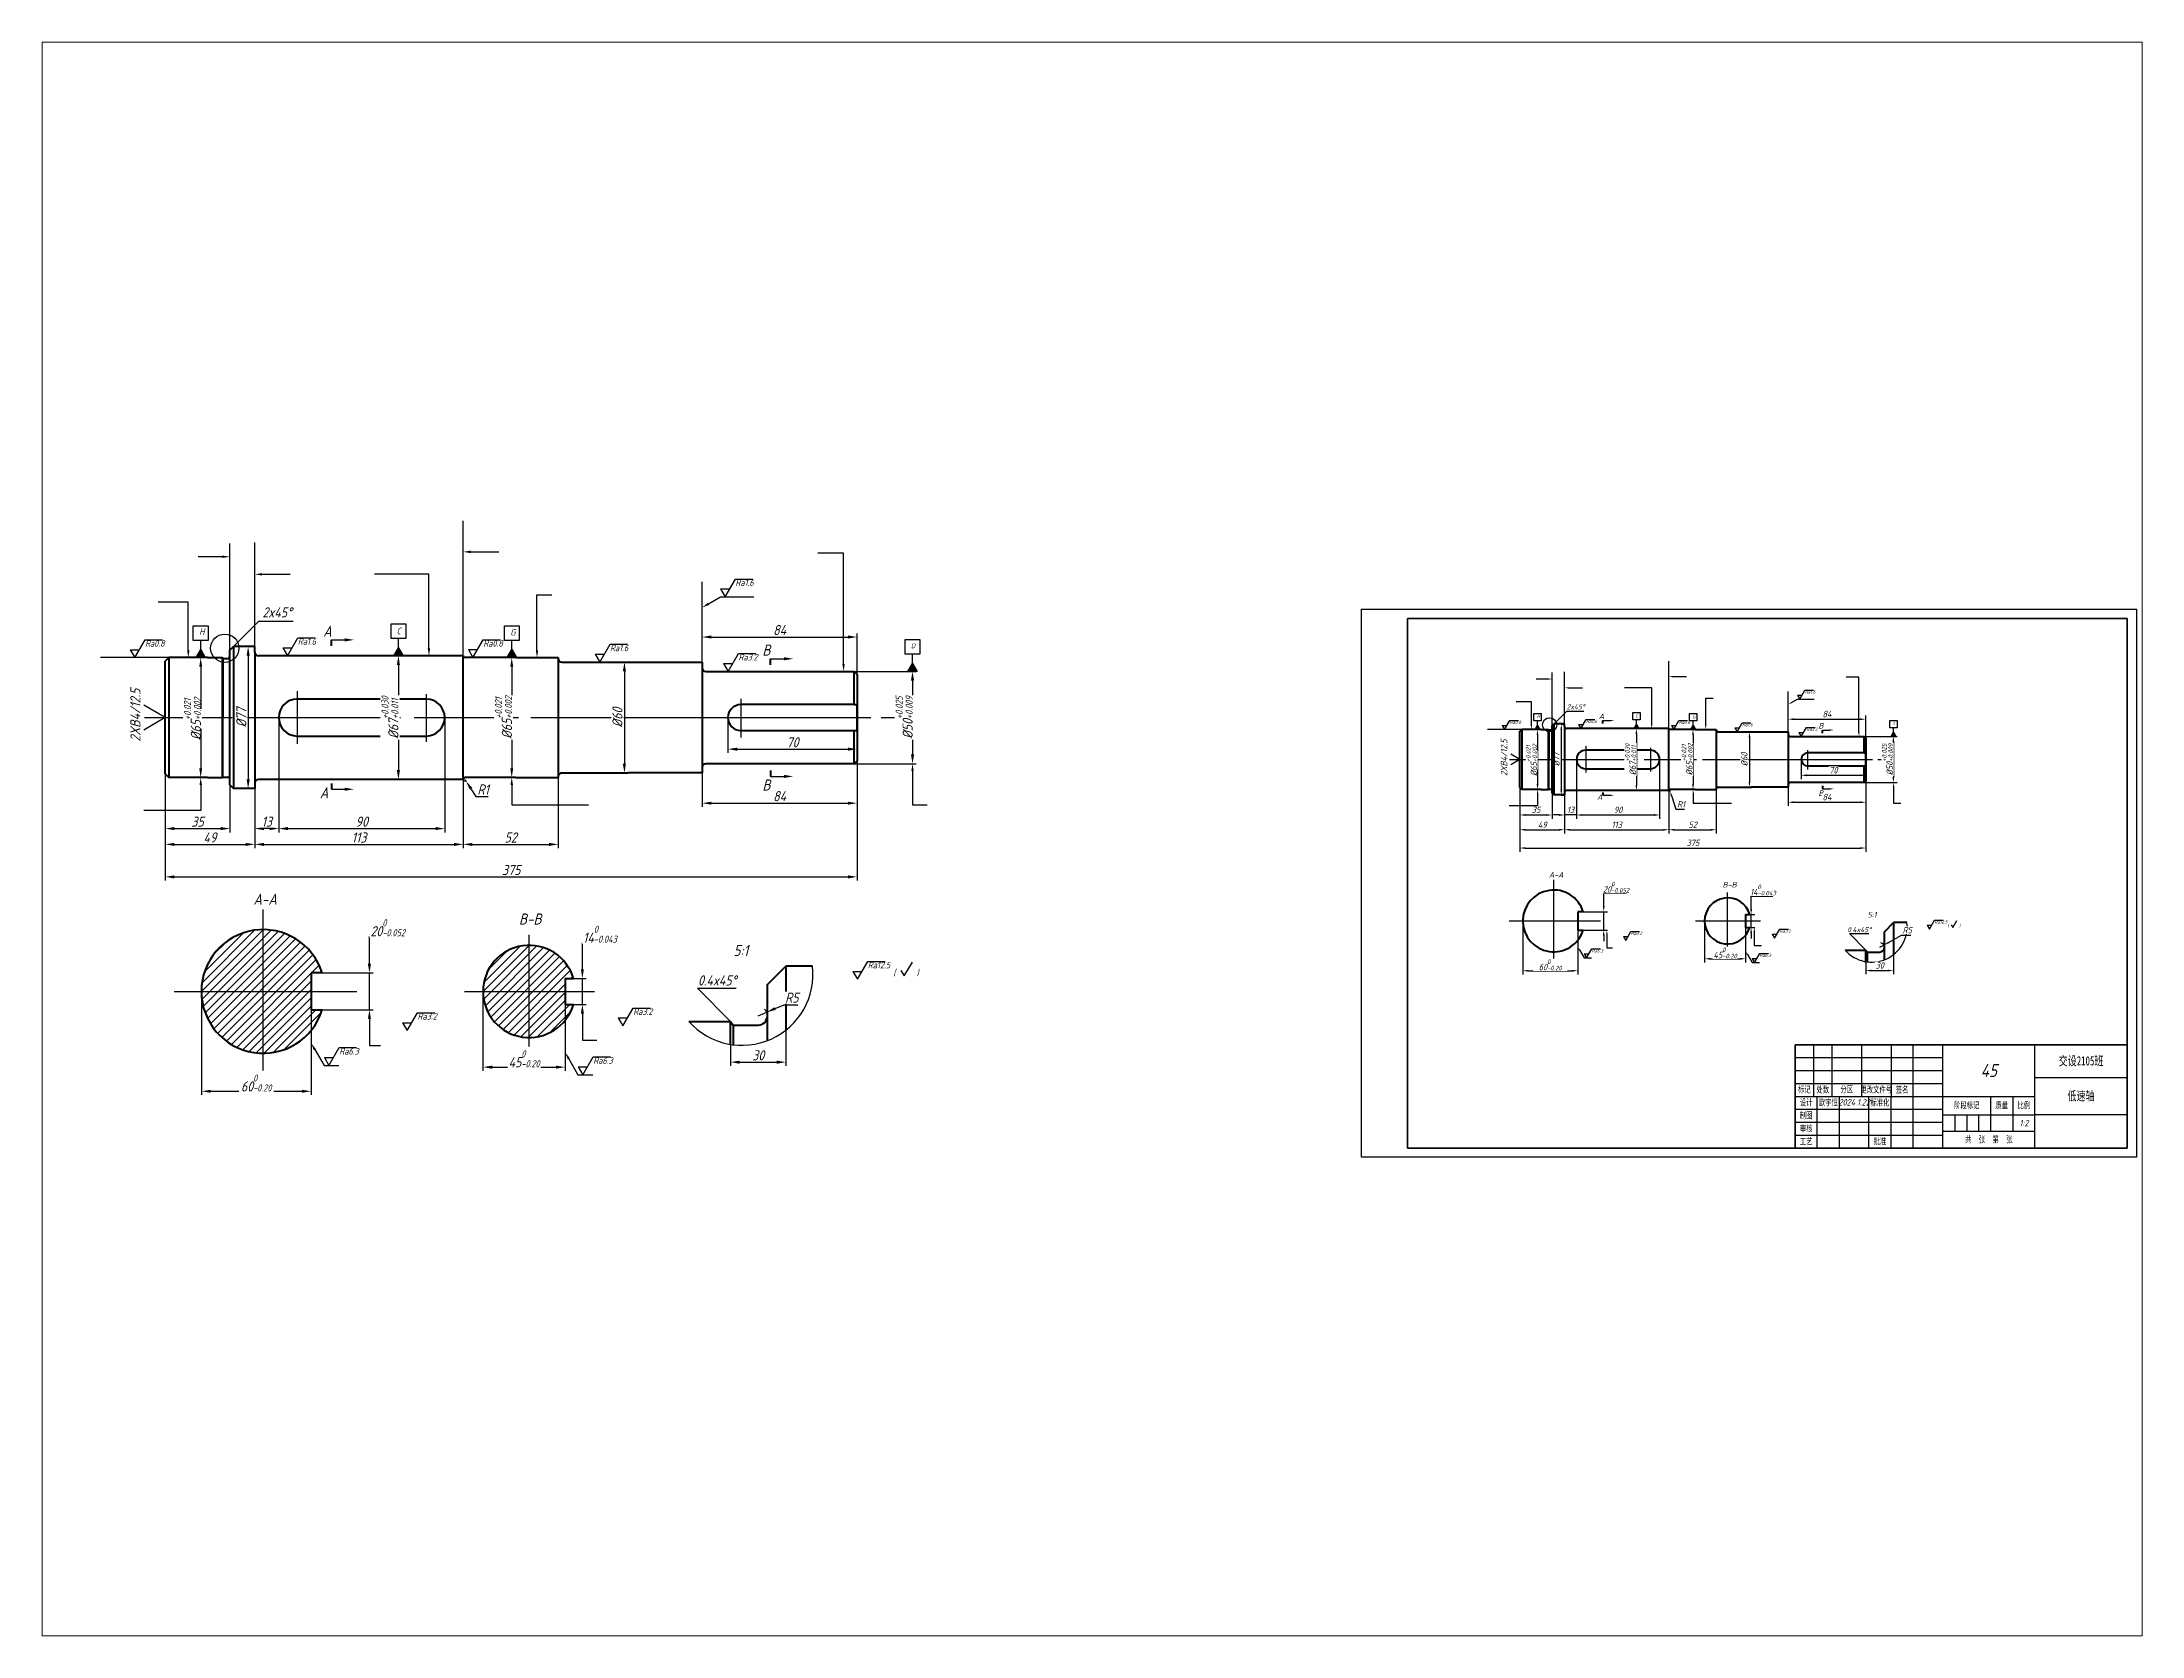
# Paper-space layout '布局2' of a CAD drawing. Header units: millimetres. Extents: x 26 to 231, y 20 to 176.
# The model-space entities are those that its viewports show. They can reach past a viewport. Long polylines and large blocks are cut down to what shows.
import ezdxf
from ezdxf import colors
from ezdxf.entities.mleader import LeaderData, LeaderLine
from ezdxf.enums import TextEntityAlignment as Align
from ezdxf.math import Vec2, Vec3

# ---------------------------------------------------------------- set-up
doc = ezdxf.new("R2010")
doc.units = ezdxf.units.MM
doc.linetypes.add('CENTER2', pattern=[28.575, 19.05, -3.175, 3.175, -3.175])
doc.layers.add('标注', color=7, linetype='Continuous', true_color=0x0b15e0)
doc.layers.add('点划线', color=255, linetype='CENTER2')
doc.layers.add('细实线', color=7, linetype='Continuous')
doc.layers.add('粗实线', color=7, linetype='Continuous', lineweight=50)
doc.layers.add('轮廓线', color=7, linetype='Continuous', lineweight=35)
doc.styles.get("Standard").update_dxf_attribs({"font": 'arial.ttf'})
doc.styles.add('数字', font='gbeitc.shx', dxfattribs={"bigfont": 'bigfont.shx'})
doc.styles.add('数字字母', font='gbeitc.shx', dxfattribs={"height": 3.5})
doc.styles.add('文字1', font='simfang.ttf', dxfattribs={"width": 0.7})
doc.dimstyles.new('oyh', dxfattribs={"dimtxt": 5.5, "dimasz": 5, "dimexe": 2, "dimexo": 0, "dimgap": 1, "dimtad": 1, "dimtoh": 1, "dimdec": 0, "dimtxsty": '数字', "dimcen": 3, "dimadec": 0, "dimazin": 0, "dimtfac": 1, "dimtdec": 0, "dimtmove": 0, "dimatfit": 0, "dimfxl": 1, "dimtfill": 1, "dimarcsym": 1})
doc.dimstyles.new('oyh_处理缩放', dxfattribs={"dimtxt": 3.5, "dimasz": 3, "dimexe": 2, "dimexo": 0, "dimgap": 1, "dimtad": 1, "dimtoh": 1, "dimdec": 0, "dimlfac": 2, "dimtxsty": '数字', "dimcen": 3, "dimadec": 0, "dimazin": 0, "dimtfac": 1, "dimtdec": 0, "dimtmove": 0, "dimatfit": 0, "dimfxl": 1, "dimtfill": 1, "dimarcsym": 1})

psp = doc.layouts.new('布局2')

msp = doc.modelspace()

# ---------------------------------------------------------------- texts
at = {"layer": '标注', "attachment_point": 1, "style": '数字字母'}
for s, insert, char_height, width in [('H', (1109.34, 1985.3), 3.5, 4.381), ('C', (1216.26, 1985.63), 3.5, 4.381), ('G', (1277.94, 1984.96), 3.5, 4.381), ('H', (1834.36, 1938.45), 1.75, 2.1905), ('\\pxi-3,l4,t4;(^I )', (2055.09, 1825.07), 1.75, 13.0445), ('\\pxi-3,l4,t4;(^I )', (1482.04, 1800.57), 3.5, 26.089)]:
    msp.add_mtext(s, dxfattribs=dict(at, insert=insert, char_height=char_height, width=width))
at = {"layer": '标注', "style": '数字字母'}
for s, width, gutter_width, insert, char_height, attachment_point in [('A', 8.0364, 12.5, (1176.49, 1986.76), 6, 1), ('A', 4.0182, 6.25, (1867.93, 1939.18), 3, 1), ('B', 8.0364, 12.5, (1414.56, 1897.43), 6, 7), ('A', 8.0364, 12.5, (1174.62, 1899.26), 6, 1), ('A', 4.0182, 6.25, (1867, 1895.43), 3, 1), ('B', 4.0182, 6.25, (1986.97, 1894.52), 3, 7), ('A-A', 4.0182, 6.25, (1840.84, 1853.29), 3, 1), ('B-B', 4.0182, 6.25, (1935.01, 1847.93), 3, 1), ('A-A', 8.0364, 12.5, (1138.66, 1841.56), 6, 1), ('B-B', 8.0364, 12.5, (1282.63, 1830.83), 6, 1), ('5:1', 4.0182, 6.25, (2013.54, 1831.66), 3, 1), ('5:1', 8.0364, 12.5, (1398.93, 1813.76), 6, 1)]:
    msp.add_mtext_dynamic_manual_height_columns(s, width=width, gutter_width=gutter_width, heights=[0], dxfattribs=dict(at, insert=insert, char_height=char_height, attachment_point=attachment_point))
at = {"layer": '标注', "attachment_point": 1, "rotation": 90, "style": '数字'}
for insert, char_height in [((1071.96, 1923.99), 5.5), ((1814.81, 1905.33), 3.5)]:
    msp.add_mtext_dynamic_manual_height_columns('{\\Fgbeitc,bigfont|c134;2XB4/12.5}', width=11.0866, gutter_width=12.5, heights=[0], dxfattribs=dict(at, insert=insert, char_height=char_height))

# ---------------------------------------------------------------- blocks, each defined once
blk = doc.blocks.new('A3零件框')
at = {"ltscale": 0.2}
for p, q in [((0, 0), (0, 297)), ((0, 297), (420, 297)), ((420, 297), (420, 0)), ((420, 0), (0, 0))]:
    blk.add_line(p, q, dxfattribs=at)
for p, q in [((245, 61), (245, 33)), ((255, 61), (255, 33)), ((271, 61), (271, 33)), ((287, 61), (287, 33)), ((299, 5), (299, 61)), ((315, 5), (315, 61)), ((365, 5), (365, 61)), ((235, 54), (315, 54)), ((235, 47), (315, 47)), ((235, 40), (315, 40)), ((415, 43), (365, 43)), ((235, 33), (365, 33)), ((235, 26), (315, 26)), ((247, 5), (247, 33)), ((259, 5), (259, 33)), ((275, 5), (275, 33)), ((287, 5), (287, 33)), ((315, 23), (365, 23)), ((321.5, 23), (321.5, 14)), ((328, 23), (328, 14)), ((334.5, 23), (334.5, 14)), ((341, 33), (341, 14)), ((353, 33), (353, 14)), ((415, 23), (365, 23)), ((235, 19), (315, 19)), ((235, 12), (315, 12)), ((365, 14), (315, 14))]:
    blk.add_line(p, q)
at = {"layer": '轮廓线', "ltscale": 0.2}
for p, q in [((25, 5), (25, 292)), ((25, 292), (415, 292)), ((415, 292), (415, 5)), ((415, 5), (415, 61)), ((415, 5), (25, 5)), ((235, 5), (415, 5))]:
    blk.add_line(p, q, dxfattribs=at)
at = {"layer": '轮廓线'}
for p, q in [((235, 5), (235, 61)), ((235, 61), (415, 61))]:
    blk.add_line(p, q, dxfattribs=at)
at = {"ltscale": 0.2}
for s, width, insert, char_height, attachment_point, style in [('45', 50, (340, 47), 7, 5, '数字字母'), ('\\pxqc;交设2105班', 50, (390, 52), 5, 5, '文字1'), ('\\pxqc;标记', 10, (240, 36.6), 3.5, 5, '文字1'), ('\\pxqc;处数', 10, (250, 36.5), 3.5, 5, '文字1'), ('\\pxqc;分区', 16, (263, 36.6), 3.5, 5, '文字1'), ('更改文件号', 20.366, (279, 36.5), 3.5, 5, '文字1'), ('签名', 12, (293, 36.5), 3.5, 5, '文字1'), ('低速轴', 50, (390, 33), 5, 5, '文字1'), ('\\pxqc;设计', 12, (235, 29.5), 3.5, 4, '文字1'), ('\\pxqc;制图', 12, (241, 22.5), 3.5, 5, '文字1'), ('\\pxqc;欧宇恒', 12, (253, 29.5), 3.5, 5, '文字1'), ('\\pxqc;2024.1.22', 12, (267, 29.8), 3.5, 5, '数字字母'), ('\\pxqc;标准化', 12, (281, 29.5), 3.5, 5, '文字1'), ('\\pxqc;阶段标记', 26, (328, 28), 3.5, 5, '文字1'), ('\\pxqc;质量', 12, (347, 28), 3.5, 5, '文字1'), ('\\pxqc;比例', 12, (359, 28), 3.5, 5, '文字1'), ('审核', 12, (241, 15.5), 3.5, 5, '文字1'), ('\\pxqc;共  张  第  张', 50, (340, 9.5), 3.5, 5, '文字1'), ('\\pxqc;1:2', 12, (359, 18.5), 3.5, 5, '数字字母'), ('\\pxqc;工艺', 12, (241, 8.5), 3.5, 5, '文字1'), ('\\pxqc;批准', 12, (281, 8.5), 3.5, 5, '文字1')]:
    blk.add_mtext_dynamic_manual_height_columns(s, width=width, gutter_width=3.47, heights=[0], dxfattribs=dict(at, insert=insert, char_height=char_height, attachment_point=attachment_point, style=style))
blk = doc.blocks.new('*D2')
at = {"layer": 'Defpoints', "color": 0, "transparency": 16777216}
for p in [(1278.7, 1969.5), (1278.7, 1904.5), (1278.7, 1904.5)]:
    blk.add_point(p, dxfattribs=at)
at = {"layer": '标注', "color": 0, "lineweight": -2, "transparency": 16777216}
for p, q in [((1278.7, 1969.5), (1280.7, 1969.5)), ((1278.7, 1964.5), (1278.7, 1909.5)), ((1278.7, 1904.5), (1280.7, 1904.5))]:
    blk.add_line(p, q, dxfattribs=at)
at = {"layer": '标注', "color": 0, "transparency": 16777216}
for points in [[(1277.9, 1964.5), (1279.5, 1964.5), (1278.7, 1969.5)], [(1277.9, 1909.5), (1279.5, 1909.5), (1278.7, 1904.5)]]:
    blk.add_solid(points, dxfattribs=at)
at = {"layer": '标注', "color": 0, "transparency": 16777216, "insert": (1274.2, 1937), "char_height": 5.5, "attachment_point": 5, "rotation": 90, "style": '数字', "bg_fill": 3, "box_fill_scale": 1.1, "bg_fill_color": 256, "bg_fill_true_color": 13158600, "bg_fill_transparency": 0}
blk.add_mtext('%%C{\\Fgbeitc,bigfont|c134;65\\H0.7x;\\S+0.021^ +0.002;}', dxfattribs=at)
blk = doc.blocks.new('*D3')
at = {"layer": 'Defpoints', "color": 0, "transparency": 16777216}
for p in [(1465.9, 1980.6), (1381.9, 1967), (1465.9, 1960.4)]:
    blk.add_point(p, dxfattribs=at)
at = {"layer": '标注', "color": 0, "lineweight": -2, "transparency": 16777216}
for p, q in [((1381.9, 1967), (1381.9, 1982.6)), ((1386.9, 1980.6), (1460.9, 1980.6)), ((1465.9, 1960.4), (1465.9, 1982.6))]:
    blk.add_line(p, q, dxfattribs=at)
at = {"layer": '标注', "color": 0, "transparency": 16777216}
for points in [[(1386.9, 1981.5), (1386.9, 1979.8), (1381.9, 1980.6)], [(1460.9, 1981.5), (1460.9, 1979.8), (1465.9, 1980.6)]]:
    blk.add_solid(points, dxfattribs=at)
at = {"layer": '标注', "color": 0, "transparency": 16777216, "insert": (1423.9, 1984.4), "char_height": 5.5, "attachment_point": 5, "style": '数字', "bg_fill": 3, "box_fill_scale": 1.1, "bg_fill_color": 256, "bg_fill_true_color": 13158600, "bg_fill_transparency": 0}
blk.add_mtext('84', dxfattribs=at)
blk = doc.blocks.new('*D4')
at = {"layer": 'Defpoints', "color": 0, "transparency": 16777216}
for p in [(1464.3, 1962), (1464.3, 1912), (1495.9, 1912)]:
    blk.add_point(p, dxfattribs=at)
at = {"layer": '标注', "color": 0, "lineweight": -2, "transparency": 16777216}
for p, q in [((1464.3, 1962), (1497.9, 1962)), ((1495.9, 1957), (1495.9, 1917)), ((1464.3, 1912), (1497.9, 1912))]:
    blk.add_line(p, q, dxfattribs=at)
at = {"layer": '标注', "color": 0, "transparency": 16777216}
for points in [[(1495.1, 1957), (1496.8, 1957), (1495.9, 1962)], [(1495.1, 1917), (1496.8, 1917), (1495.9, 1912)]]:
    blk.add_solid(points, dxfattribs=at)
at = {"layer": '标注', "color": 0, "transparency": 16777216, "insert": (1491.4, 1937), "char_height": 5.5, "attachment_point": 5, "rotation": 90, "style": '数字', "bg_fill": 3, "box_fill_scale": 1.1, "bg_fill_color": 256, "bg_fill_true_color": 13158600, "bg_fill_transparency": 0}
blk.add_mtext('%%C{\\Fgbeitc,bigfont|c134;50\\H0.7x;\\S+0.025^ +0.009;}', dxfattribs=at)
blk = doc.blocks.new('*D5')
at = {"layer": 'Defpoints', "color": 0, "transparency": 16777216}
for p in [(1252.4, 1970.5), (1217.3, 1903.5), (1252.4, 1903.5)]:
    blk.add_point(p, dxfattribs=at)
at = {"layer": '标注', "color": 0, "lineweight": -2, "transparency": 16777216}
for p, q in [((1252.4, 1970.5), (1215.3, 1970.5)), ((1217.3, 1965.5), (1217.3, 1908.5)), ((1252.4, 1903.5), (1215.3, 1903.5))]:
    blk.add_line(p, q, dxfattribs=at)
at = {"layer": '标注', "color": 0, "transparency": 16777216}
for points in [[(1216.4, 1965.5), (1218.1, 1965.5), (1217.3, 1970.5)], [(1216.4, 1908.5), (1218.1, 1908.5), (1217.3, 1903.5)]]:
    blk.add_solid(points, dxfattribs=at)
at = {"layer": '标注', "color": 0, "transparency": 16777216, "insert": (1212.7, 1937), "char_height": 5.5, "attachment_point": 5, "rotation": 90, "style": '数字', "bg_fill": 3, "box_fill_scale": 1.1, "bg_fill_color": 256, "bg_fill_true_color": 13158600, "bg_fill_transparency": 0}
blk.add_mtext('%%C{\\Fgbeitc,bigfont|c134;67\\H0.7x;\\S+0.030^ +0.011;}', dxfattribs=at)
blk = doc.blocks.new('*D6')
at = {"layer": 'Defpoints', "color": 0, "transparency": 16777216}
for p in [(1341.9, 1967), (1339.8, 1907), (1341.9, 1907)]:
    blk.add_point(p, dxfattribs=at)
at = {"layer": '标注', "color": 0, "lineweight": -2, "transparency": 16777216}
for p, q in [((1341.9, 1967), (1337.8, 1967)), ((1339.8, 1962), (1339.8, 1912)), ((1341.9, 1907), (1337.8, 1907))]:
    blk.add_line(p, q, dxfattribs=at)
at = {"layer": '标注', "color": 0, "transparency": 16777216}
for points in [[(1338.9, 1962), (1340.6, 1962), (1339.8, 1967)], [(1338.9, 1912), (1340.6, 1912), (1339.8, 1907)]]:
    blk.add_solid(points, dxfattribs=at)
at = {"layer": '标注', "color": 0, "transparency": 16777216, "insert": (1336, 1937), "char_height": 5.5, "attachment_point": 5, "rotation": 90, "style": '数字', "bg_fill": 3, "box_fill_scale": 1.1, "bg_fill_color": 256, "bg_fill_true_color": 13158600, "bg_fill_transparency": 0}
blk.add_mtext('%%C{\\Fgbeitc,bigfont|c134;60}', dxfattribs=at)
blk = doc.blocks.new('*D7')
at = {"layer": 'Defpoints', "color": 0, "transparency": 16777216}
for p in [(1135.8, 1975.5), (1135.8, 1898.5), (1135.8, 1898.5)]:
    blk.add_point(p, dxfattribs=at)
at = {"layer": '标注', "color": 0, "lineweight": -2, "transparency": 16777216}
for p, q in [((1135.8, 1975.5), (1137.8, 1975.5)), ((1135.8, 1970.5), (1135.8, 1903.5)), ((1135.8, 1898.5), (1137.8, 1898.5))]:
    blk.add_line(p, q, dxfattribs=at)
at = {"layer": '标注', "color": 0, "transparency": 16777216}
for points in [[(1135, 1970.5), (1136.7, 1970.5), (1135.8, 1975.5)], [(1135, 1903.5), (1136.7, 1903.5), (1135.8, 1898.5)]]:
    blk.add_solid(points, dxfattribs=at)
at = {"layer": '标注', "color": 0, "transparency": 16777216, "insert": (1132.1, 1937), "char_height": 5.5, "attachment_point": 5, "rotation": 90, "style": '数字', "bg_fill": 3, "box_fill_scale": 1.1, "bg_fill_color": 256, "bg_fill_true_color": 13158600, "bg_fill_transparency": 0}
blk.add_mtext('%%C{\\Fgbeitc,bigfont|c134;77}', dxfattribs=at)
blk = doc.blocks.new('*D8')
at = {"layer": 'Defpoints', "color": 0, "transparency": 16777216}
for p in [(1113.9, 1969.5), (1110.1, 1904.5), (1113.9, 1904.5)]:
    blk.add_point(p, dxfattribs=at)
at = {"layer": '标注', "color": 0, "lineweight": -2, "transparency": 16777216}
for p, q in [((1113.9, 1969.5), (1108.1, 1969.5)), ((1110.1, 1964.5), (1110.1, 1909.5)), ((1113.9, 1904.5), (1108.1, 1904.5))]:
    blk.add_line(p, q, dxfattribs=at)
at = {"layer": '标注', "color": 0, "transparency": 16777216}
for points in [[(1109.3, 1964.5), (1110.9, 1964.5), (1110.1, 1969.5)], [(1109.3, 1909.5), (1110.9, 1909.5), (1110.1, 1904.5)]]:
    blk.add_solid(points, dxfattribs=at)
at = {"layer": '标注', "color": 0, "transparency": 16777216, "insert": (1105.6, 1936.3), "char_height": 5.5, "width": 9.625, "attachment_point": 5, "rotation": 90, "style": '数字', "bg_fill": 3, "box_fill_scale": 1.1, "bg_fill_color": 256, "bg_fill_true_color": 13158600, "bg_fill_transparency": 0}
blk.add_mtext('%%C{\\Fgbeitc,bigfont|c134;65\\H0.7x;\\S+0.021^ +0.002;}', dxfattribs=at)
blk = doc.blocks.new('*D9')
at = {"layer": 'Defpoints', "color": 0, "transparency": 16777216}
for p in [(1175.9, 1798.6), (1175.9, 1778.6), (1201.6, 1778.6)]:
    blk.add_point(p, dxfattribs=at)
at = {"layer": '标注', "color": 0, "lineweight": -2, "transparency": 16777216}
for p, q in [((1201.6, 1803.6), (1201.6, 1818.6)), ((1201.6, 1818.6), (1220.5, 1818.6)), ((1175.9, 1798.6), (1203.6, 1798.6)), ((1201.6, 1778.6), (1201.6, 1798.6)), ((1175.9, 1778.6), (1203.6, 1778.6)), ((1201.6, 1773.6), (1201.6, 1768.6))]:
    blk.add_line(p, q, dxfattribs=at)
at = {"layer": '标注', "color": 0, "transparency": 16777216}
for points in [[(1200.7, 1803.6), (1202.4, 1803.6), (1201.6, 1798.6)], [(1200.7, 1773.6), (1202.4, 1773.6), (1201.6, 1778.6)]]:
    blk.add_solid(points, dxfattribs=at)
at = {"layer": '标注', "color": 0, "transparency": 16777216, "insert": (1211.5, 1823.1), "char_height": 5.5, "attachment_point": 5, "style": '数字', "bg_fill": 3, "box_fill_scale": 1.1, "bg_fill_color": 256, "bg_fill_true_color": 13158600, "bg_fill_transparency": 0}
blk.add_mtext('{\\Fgbeitc,bigfont|c134;20\\H0.7x;\\S0^ -0.052;}', dxfattribs=at)
blk = doc.blocks.new('*D10')
at = {"layer": 'Defpoints', "color": 0, "transparency": 16777216}
for p in [(1110.5, 1788.6), (1170, 1788.6), (1170, 1734.5)]:
    blk.add_point(p, dxfattribs=at)
at = {"layer": '标注', "color": 0, "lineweight": -2, "transparency": 16777216}
for p, q in [((1110.5, 1788.6), (1110.5, 1732.5)), ((1170, 1788.6), (1170, 1732.5)), ((1115.5, 1734.5), (1165, 1734.5))]:
    blk.add_line(p, q, dxfattribs=at)
at = {"layer": '标注', "color": 0, "transparency": 16777216}
for points in [[(1115.5, 1735.3), (1115.5, 1733.7), (1110.5, 1734.5)], [(1165, 1735.3), (1165, 1733.7), (1170, 1734.5)]]:
    blk.add_solid(points, dxfattribs=at)
at = {"layer": '标注', "color": 0, "transparency": 16777216, "insert": (1140.2, 1739), "char_height": 5.5, "width": 17.703, "attachment_point": 5, "style": '数字', "bg_fill": 3, "box_fill_scale": 1.1, "bg_fill_color": 256, "bg_fill_true_color": 13158600, "bg_fill_transparency": 0}
blk.add_mtext('{\\Fgbeitc,bigfont|c134;60\\H0.7x;\\S0^ -0.20;}', dxfattribs=at)
blk = doc.blocks.new('*D11')
at = {"layer": 'Defpoints', "color": 0, "transparency": 16777216}
for p in [(1312.1, 1795.6), (1312.1, 1781.6), (1317, 1781.6)]:
    blk.add_point(p, dxfattribs=at)
at = {"layer": '标注', "color": 0, "lineweight": -2, "transparency": 16777216}
for p, q in [((1317, 1800.6), (1317, 1815.1)), ((1317, 1815.1), (1334.9, 1815.1)), ((1312.1, 1795.6), (1319, 1795.6)), ((1317, 1781.6), (1317, 1795.6)), ((1312.1, 1781.6), (1319, 1781.6)), ((1317, 1776.6), (1317, 1771.6))]:
    blk.add_line(p, q, dxfattribs=at)
at = {"layer": '标注', "color": 0, "transparency": 16777216}
for points in [[(1316.2, 1800.6), (1317.8, 1800.6), (1317, 1795.6)], [(1316.2, 1776.6), (1317.8, 1776.6), (1317, 1781.6)]]:
    blk.add_solid(points, dxfattribs=at)
at = {"layer": '标注', "color": 0, "transparency": 16777216, "insert": (1326.5, 1819.6), "char_height": 5.5, "attachment_point": 5, "style": '数字', "bg_fill": 3, "box_fill_scale": 1.1, "bg_fill_color": 256, "bg_fill_true_color": 13158600, "bg_fill_transparency": 0}
blk.add_mtext('{\\Fgbeitc,bigfont|c134;14\\H0.7x;\\S0^ -0.043;}', dxfattribs=at)
blk = doc.blocks.new('*D12')
at = {"layer": 'Defpoints', "color": 0, "transparency": 16777216}
for p in [(1263.1, 1788.6), (1307.6, 1788.6), (1307.6, 1747.6)]:
    blk.add_point(p, dxfattribs=at)
at = {"layer": '标注', "color": 0, "lineweight": -2, "transparency": 16777216}
for p, q in [((1263.1, 1788.6), (1263.1, 1745.6)), ((1307.6, 1788.6), (1307.6, 1745.6)), ((1268.1, 1747.6), (1302.6, 1747.6))]:
    blk.add_line(p, q, dxfattribs=at)
at = {"layer": '标注', "color": 0, "transparency": 16777216}
for points in [[(1268.1, 1748.4), (1268.1, 1746.7), (1263.1, 1747.6)], [(1302.6, 1748.4), (1302.6, 1746.7), (1307.6, 1747.6)]]:
    blk.add_solid(points, dxfattribs=at)
at = {"layer": '标注', "color": 0, "transparency": 16777216, "insert": (1285.4, 1752.1), "char_height": 5.5, "attachment_point": 5, "style": '数字', "bg_fill": 3, "box_fill_scale": 1.1, "bg_fill_color": 256, "bg_fill_true_color": 13158600, "bg_fill_transparency": 0}
blk.add_mtext('{\\Fgbeitc,bigfont|c134;45\\H0.7x;\\S0^ -0.20;}', dxfattribs=at)
blk = doc.blocks.new('*D13')
at = {"layer": 'Defpoints', "color": 0, "transparency": 16777216}
for p in [(1090.9, 1906.5), (1125.9, 1904.5), (1125.9, 1876.8)]:
    blk.add_point(p, dxfattribs=at)
at = {"layer": '标注', "color": 0, "lineweight": -2, "transparency": 16777216}
for p, q in [((1090.9, 1906.5), (1090.9, 1874.8)), ((1125.9, 1904.5), (1125.9, 1874.8)), ((1095.9, 1876.8), (1120.9, 1876.8))]:
    blk.add_line(p, q, dxfattribs=at)
at = {"layer": '标注', "color": 0, "transparency": 16777216}
for points in [[(1095.9, 1877.7), (1095.9, 1876), (1090.9, 1876.8)], [(1120.9, 1877.7), (1120.9, 1876), (1125.9, 1876.8)]]:
    blk.add_solid(points, dxfattribs=at)
at = {"layer": '标注', "color": 0, "transparency": 16777216, "insert": (1108.4, 1880.6), "char_height": 5.5, "attachment_point": 5, "style": '数字', "bg_fill": 3, "box_fill_scale": 1.1, "bg_fill_color": 256, "bg_fill_true_color": 13158600, "bg_fill_transparency": 0}
blk.add_mtext('35', dxfattribs=at)
blk = doc.blocks.new('*D14')
at = {"layer": 'Defpoints', "color": 0, "transparency": 16777216}
for p in [(1139.4, 1937), (1152.4, 1937)]:
    blk.add_point(p, dxfattribs=at)
at = {"layer": '标注', "color": 0, "lineweight": -2, "transparency": 16777216}
for p, q in [((1139.4, 1937), (1139.4, 1874.8)), ((1152.4, 1937), (1152.4, 1874.8)), ((1147.4, 1876.8), (1144.4, 1876.8))]:
    blk.add_line(p, q, dxfattribs=at)
at = {"layer": '标注', "color": 0, "transparency": 16777216}
for points in [[(1144.4, 1877.7), (1144.4, 1876), (1139.4, 1876.8)], [(1147.4, 1877.7), (1147.4, 1876), (1152.4, 1876.8)]]:
    blk.add_solid(points, dxfattribs=at)
at = {"layer": '标注', "color": 0, "transparency": 16777216, "insert": (1145.9, 1880.6), "char_height": 5.5, "attachment_point": 5, "style": '数字', "bg_fill": 3, "box_fill_scale": 1.1, "bg_fill_color": 256, "bg_fill_true_color": 13158600, "bg_fill_transparency": 0}
blk.add_mtext('13', dxfattribs=at)
at = {"layer": 'Defpoints', "color": 0, "transparency": 16777216}
blk.add_point((1139.4, 1876.8), dxfattribs=at)
blk = doc.blocks.new('*D15')
at = {"layer": 'Defpoints', "color": 0, "transparency": 16777216}
for p in [(1152.4, 1937), (1242.4, 1937), (1242.4, 1876.8)]:
    blk.add_point(p, dxfattribs=at)
at = {"layer": '标注', "color": 0, "lineweight": -2, "transparency": 16777216}
for p, q in [((1152.4, 1937), (1152.4, 1874.8)), ((1242.4, 1937), (1242.4, 1874.8)), ((1157.4, 1876.8), (1237.4, 1876.8))]:
    blk.add_line(p, q, dxfattribs=at)
at = {"layer": '标注', "color": 0, "transparency": 16777216}
for points in [[(1157.4, 1877.7), (1157.4, 1876), (1152.4, 1876.8)], [(1237.4, 1877.7), (1237.4, 1876), (1242.4, 1876.8)]]:
    blk.add_solid(points, dxfattribs=at)
at = {"layer": '标注', "color": 0, "transparency": 16777216, "insert": (1197.4, 1880.6), "char_height": 5.5, "attachment_point": 5, "style": '数字', "bg_fill": 3, "box_fill_scale": 1.1, "bg_fill_color": 256, "bg_fill_true_color": 13158600, "bg_fill_transparency": 0}
blk.add_mtext('90', dxfattribs=at)
blk = doc.blocks.new('*D16')
at = {"layer": 'Defpoints', "color": 0, "transparency": 16777216}
for p in [(1090.9, 1906.5), (1139.4, 1898.5), (1139.4, 1868.3)]:
    blk.add_point(p, dxfattribs=at)
at = {"layer": '标注', "color": 0, "lineweight": -2, "transparency": 16777216}
for p, q in [((1090.9, 1906.5), (1090.9, 1866.3)), ((1139.4, 1898.5), (1139.4, 1866.3)), ((1095.9, 1868.3), (1134.4, 1868.3))]:
    blk.add_line(p, q, dxfattribs=at)
at = {"layer": '标注', "color": 0, "transparency": 16777216}
for points in [[(1095.9, 1869.1), (1095.9, 1867.4), (1090.9, 1868.3)], [(1134.4, 1869.1), (1134.4, 1867.4), (1139.4, 1868.3)]]:
    blk.add_solid(points, dxfattribs=at)
at = {"layer": '标注', "color": 0, "transparency": 16777216, "insert": (1115.1, 1872), "char_height": 5.5, "attachment_point": 5, "style": '数字', "bg_fill": 3, "box_fill_scale": 1.1, "bg_fill_color": 256, "bg_fill_true_color": 13158600, "bg_fill_transparency": 0}
blk.add_mtext('49', dxfattribs=at)
blk = doc.blocks.new('*D17')
at = {"layer": 'Defpoints', "color": 0, "transparency": 16777216}
for p in [(1252.4, 1904.5), (1139.4, 1898.5), (1252.4, 1868.3)]:
    blk.add_point(p, dxfattribs=at)
at = {"layer": '标注', "color": 0, "lineweight": -2, "transparency": 16777216}
for p, q in [((1252.4, 1904.5), (1252.4, 1866.3)), ((1139.4, 1898.5), (1139.4, 1866.3)), ((1144.4, 1868.3), (1247.4, 1868.3))]:
    blk.add_line(p, q, dxfattribs=at)
at = {"layer": '标注', "color": 0, "transparency": 16777216}
for points in [[(1144.4, 1869.1), (1144.4, 1867.4), (1139.4, 1868.3)], [(1247.4, 1869.1), (1247.4, 1867.4), (1252.4, 1868.3)]]:
    blk.add_solid(points, dxfattribs=at)
at = {"layer": '标注', "color": 0, "transparency": 16777216, "insert": (1195.9, 1872), "char_height": 5.5, "attachment_point": 5, "style": '数字', "bg_fill": 3, "box_fill_scale": 1.1, "bg_fill_color": 256, "bg_fill_true_color": 13158600, "bg_fill_transparency": 0}
blk.add_mtext('113', dxfattribs=at)
blk = doc.blocks.new('*D18')
at = {"layer": 'Defpoints', "color": 0, "transparency": 16777216}
for p in [(1252.4, 1904.5), (1303.9, 1904.5), (1303.9, 1868.3)]:
    blk.add_point(p, dxfattribs=at)
at = {"layer": '标注', "color": 0, "lineweight": -2, "transparency": 16777216}
for p, q in [((1252.4, 1904.5), (1252.4, 1866.3)), ((1303.9, 1904.5), (1303.9, 1866.3)), ((1257.4, 1868.3), (1298.9, 1868.3))]:
    blk.add_line(p, q, dxfattribs=at)
at = {"layer": '标注', "color": 0, "transparency": 16777216}
for points in [[(1257.4, 1869.1), (1257.4, 1867.4), (1252.4, 1868.3)], [(1298.9, 1869.1), (1298.9, 1867.4), (1303.9, 1868.3)]]:
    blk.add_solid(points, dxfattribs=at)
at = {"layer": '标注', "color": 0, "transparency": 16777216, "insert": (1278.1, 1872), "char_height": 5.5, "attachment_point": 5, "style": '数字', "bg_fill": 3, "box_fill_scale": 1.1, "bg_fill_color": 256, "bg_fill_true_color": 13158600, "bg_fill_transparency": 0}
blk.add_mtext('52', dxfattribs=at)
blk = doc.blocks.new('*D19')
at = {"layer": 'Defpoints', "color": 0, "transparency": 16777216}
for p in [(1395.9, 1937), (1465.9, 1937), (1465.9, 1919.9)]:
    blk.add_point(p, dxfattribs=at)
at = {"layer": '标注', "color": 0, "lineweight": -2, "transparency": 16777216}
for p, q in [((1395.9, 1937), (1395.9, 1917.9)), ((1465.9, 1937), (1465.9, 1917.9)), ((1400.9, 1919.9), (1460.9, 1919.9))]:
    blk.add_line(p, q, dxfattribs=at)
at = {"layer": '标注', "color": 0, "transparency": 16777216}
for points in [[(1400.9, 1920.7), (1400.9, 1919), (1395.9, 1919.9)], [(1460.9, 1920.7), (1460.9, 1919), (1465.9, 1919.9)]]:
    blk.add_solid(points, dxfattribs=at)
at = {"layer": '标注', "color": 0, "transparency": 16777216, "insert": (1430.9, 1923.6), "char_height": 5.5, "attachment_point": 5, "style": '数字', "bg_fill": 3, "box_fill_scale": 1.1, "bg_fill_color": 256, "bg_fill_true_color": 13158600, "bg_fill_transparency": 0}
blk.add_mtext('70', dxfattribs=at)
blk = doc.blocks.new('*D20')
at = {"layer": 'Defpoints', "color": 0, "transparency": 16777216}
for p in [(1465.9, 1913.6), (1381.9, 1907), (1465.9, 1890.6)]:
    blk.add_point(p, dxfattribs=at)
at = {"layer": '标注', "color": 0, "lineweight": -2, "transparency": 16777216}
for p, q in [((1465.9, 1913.6), (1465.9, 1888.6)), ((1381.9, 1907), (1381.9, 1888.6)), ((1386.9, 1890.6), (1460.9, 1890.6))]:
    blk.add_line(p, q, dxfattribs=at)
at = {"layer": '标注', "color": 0, "transparency": 16777216}
for points in [[(1386.9, 1891.4), (1386.9, 1889.8), (1381.9, 1890.6)], [(1460.9, 1891.4), (1460.9, 1889.8), (1465.9, 1890.6)]]:
    blk.add_solid(points, dxfattribs=at)
at = {"layer": '标注', "color": 0, "transparency": 16777216, "insert": (1423.9, 1894.4), "char_height": 5.5, "attachment_point": 5, "style": '数字', "bg_fill": 3, "box_fill_scale": 1.1, "bg_fill_color": 256, "bg_fill_true_color": 13158600, "bg_fill_transparency": 0}
blk.add_mtext('84', dxfattribs=at)
blk = doc.blocks.new('*D21')
at = {"layer": 'Defpoints', "color": 0, "transparency": 16777216}
for p in [(1465.9, 1913.6), (1090.9, 1906.5), (1465.9, 1850.7)]:
    blk.add_point(p, dxfattribs=at)
at = {"layer": '标注', "color": 0, "lineweight": -2, "transparency": 16777216}
for p, q in [((1465.9, 1913.6), (1465.9, 1848.7)), ((1090.9, 1906.5), (1090.9, 1848.7)), ((1095.9, 1850.7), (1460.9, 1850.7))]:
    blk.add_line(p, q, dxfattribs=at)
at = {"layer": '标注', "color": 0, "transparency": 16777216}
for points in [[(1095.9, 1851.5), (1095.9, 1849.8), (1090.9, 1850.7)], [(1460.9, 1851.5), (1460.9, 1849.8), (1465.9, 1850.7)]]:
    blk.add_solid(points, dxfattribs=at)
at = {"layer": '标注', "color": 0, "transparency": 16777216, "insert": (1278.4, 1854.4), "char_height": 5.5, "attachment_point": 5, "style": '数字', "bg_fill": 3, "box_fill_scale": 1.1, "bg_fill_color": 256, "bg_fill_true_color": 13158600, "bg_fill_transparency": 0}
blk.add_mtext('375', dxfattribs=at)
blk = doc.blocks.new('*D22')
at = {"layer": 'Defpoints', "color": 0, "transparency": 16777216}
for p in [(1416.9, 1777.3), (1412.3, 1775.4)]:
    blk.add_point(p, dxfattribs=at)
at = {"layer": '标注', "color": 0, "lineweight": -2, "transparency": 16777216}
for p, q in [((1412.3, 1775.4), (1416.9, 1777.3)), ((1421.4, 1779.3), (1426.3, 1781.4)), ((1426.3, 1781.4), (1433.7, 1781.4))]:
    blk.add_line(p, q, dxfattribs=at)
blk.add_arc((1412.3, 1775.4), 5, 0, 46.2365, dxfattribs=at)
at = {"layer": '标注', "color": 0, "transparency": 16777216}
blk.add_solid([(1421.1, 1780.1), (1421.8, 1778.6), (1416.9, 1777.3)], dxfattribs=at)
at = {"layer": '标注', "color": 0, "transparency": 16777216, "insert": (1430.5, 1785.2), "char_height": 5.5, "attachment_point": 5, "style": '数字', "bg_fill": 3, "box_fill_scale": 1.1, "bg_fill_color": 256, "bg_fill_true_color": 13158600, "bg_fill_transparency": 0}
blk.add_mtext('R5', dxfattribs=at)
blk = doc.blocks.new('*D23')
at = {"layer": 'Defpoints', "color": 0, "transparency": 16777216}
for p in [(1427.3, 1767.6), (1397.3, 1759.9), (1427.3, 1750.3)]:
    blk.add_point(p, dxfattribs=at)
at = {"layer": '标注', "color": 0, "lineweight": -2, "transparency": 16777216}
for p, q in [((1427.3, 1767.6), (1427.3, 1748.3)), ((1397.3, 1759.9), (1397.3, 1748.3)), ((1402.3, 1750.3), (1422.3, 1750.3))]:
    blk.add_line(p, q, dxfattribs=at)
at = {"layer": '标注', "color": 0, "transparency": 16777216}
for points in [[(1402.3, 1751.1), (1402.3, 1749.4), (1397.3, 1750.3)], [(1422.3, 1751.1), (1422.3, 1749.4), (1427.3, 1750.3)]]:
    blk.add_solid(points, dxfattribs=at)
at = {"layer": '标注', "color": 0, "transparency": 16777216, "insert": (1412.3, 1754), "char_height": 5.5, "attachment_point": 5, "style": '数字', "bg_fill": 3, "box_fill_scale": 1.1, "bg_fill_color": 256, "bg_fill_true_color": 13158600, "bg_fill_transparency": 0}
blk.add_mtext('30', dxfattribs=at)
blk = doc.blocks.new('上基准')
at = {"layer": '标注'}
h = blk.add_hatch(color=256, dxfattribs=at)
h.dxf.hatch_style = 1
h.paths.add_polyline_path([(-2.5, 0), (2.5, 0), (0, 4.3)])
for p, q in [((-4, 9.3), (-4, 17.3)), ((-4, 17.3), (4, 17.3)), ((4, 17.3), (4, 9.3)), ((0, 9.3), (-4, 9.3)), ((-2.5, 0), (0, 4.3)), ((2.5, 0), (-2.5, 0)), ((0, 4.3), (0, 9.3)), ((4, 9.3), (0, 9.3)), ((0, 4.3), (2.5, 0))]:
    blk.add_line(p, q, dxfattribs=at)
blk = doc.blocks.new('*U28')
at = {"layer": '标注', "ltscale": 0.2}
for p, q in [((-2.5, 4.3), (2.5, 4.3)), ((-2.5, 4.3), (0, 0)), ((0, 0), (5.6, 9.7)), ((5.6, 9.7), (15, 9.7))]:
    blk.add_line(p, q, dxfattribs=at)
at = {"layer": '标注', "ltscale": 0.2, "style": '数字'}
blk.add_attdef('RA1.6', text='', height=3.5, dxfattribs=at).set_placement((5.6, 7.7), align=Align.MIDDLE_LEFT)
blk = doc.blocks.new('*U29')
at = {"layer": '标注', "ltscale": 0.2}
for p, q in [((-2.5, 4.3), (2.5, 4.3)), ((-2.5, 4.3), (0, 0)), ((0, 0), (5.6, 9.7)), ((5.6, 9.7), (15, 9.7))]:
    blk.add_line(p, q, dxfattribs=at)
at = {"layer": '标注', "ltscale": 0.2, "style": '数字'}
blk.add_attdef('RA1.6', text='', height=3.5, dxfattribs=at).set_placement((5.6, 7.7), align=Align.MIDDLE_LEFT)
blk = doc.blocks.new('*U30')
at = {"layer": '标注', "ltscale": 0.2}
for p, q in [((-2.5, 4.3), (2.5, 4.3)), ((-2.5, 4.3), (0, 0)), ((0, 0), (5.6, 9.7)), ((5.6, 9.7), (15, 9.7))]:
    blk.add_line(p, q, dxfattribs=at)
at = {"layer": '标注', "ltscale": 0.2, "style": '数字'}
blk.add_attdef('RA1.6', text='', height=3.5, dxfattribs=at).set_placement((5.6, 7.7), align=Align.MIDDLE_LEFT)
blk = doc.blocks.new('*U31')
at = {"layer": '标注', "ltscale": 0.2}
for p, q in [((-2.5, 4.3), (2.5, 4.3)), ((-2.5, 4.3), (0, 0)), ((0, 0), (5.6, 9.7)), ((5.6, 9.7), (15, 9.7))]:
    blk.add_line(p, q, dxfattribs=at)
at = {"layer": '标注', "ltscale": 0.2, "style": '数字'}
blk.add_attdef('RA1.6', text='', height=3.5, dxfattribs=at).set_placement((5.6, 7.7), align=Align.MIDDLE_LEFT)
blk = doc.blocks.new('*U32')
at = {"layer": '标注', "ltscale": 0.2}
for p, q in [((-2.5, 4.3), (2.5, 4.3)), ((-2.5, 4.3), (0, 0)), ((0, 0), (5.6, 9.7)), ((5.6, 9.7), (15, 9.7))]:
    blk.add_line(p, q, dxfattribs=at)
at = {"layer": '标注', "ltscale": 0.2, "style": '数字'}
blk.add_attdef('RA1.6', text='', height=3.5, dxfattribs=at).set_placement((5.6, 7.7), align=Align.MIDDLE_LEFT)
blk = doc.blocks.new('*U33')
at = {"layer": '标注', "ltscale": 0.2}
for p, q in [((-2.5, 4.3), (2.5, 4.3)), ((-2.5, 4.3), (0, 0)), ((0, 0), (5.6, 9.7)), ((5.6, 9.7), (15, 9.7))]:
    blk.add_line(p, q, dxfattribs=at)
at = {"layer": '标注', "ltscale": 0.2, "style": '数字'}
blk.add_attdef('RA1.6', text='', height=3.5, dxfattribs=at).set_placement((5.6, 7.7), align=Align.MIDDLE_LEFT)
blk = doc.blocks.new('*D34')
at = {"layer": 'Defpoints', "color": 0, "transparency": 16777216}
blk.add_point((1253.4, 1903.5), dxfattribs=at)
at = {"layer": '标注', "color": 0, "lineweight": -2, "transparency": 16777216}
for p, q in [((1253.4, 1903.5), (1253.9, 1902.6)), ((1256.6, 1898.4), (1259.3, 1894.2)), ((1259.3, 1894.2), (1266, 1894.2))]:
    blk.add_line(p, q, dxfattribs=at)
at = {"layer": '标注', "color": 0, "transparency": 16777216}
blk.add_solid([(1257.3, 1898.9), (1255.9, 1898), (1253.9, 1902.6)], dxfattribs=at)
at = {"layer": '标注', "color": 0, "transparency": 16777216, "insert": (1263.2, 1898), "char_height": 5.5, "attachment_point": 5, "style": '数字', "bg_fill": 3, "box_fill_scale": 1.1, "bg_fill_color": 256, "bg_fill_true_color": 13158600, "bg_fill_transparency": 0}
blk.add_mtext('R1', dxfattribs=at)
at = {"layer": 'Defpoints', "color": 0, "transparency": 16777216}
blk.add_point((1253.9, 1902.6), dxfattribs=at)
at = {"layer": '标注', "color": 0, "lineweight": -2, "transparency": 16777216}
blk.add_arc((1253.4, 1903.5), 1, 180, 302.5468, dxfattribs=at)
blk = doc.blocks.new('*U35')
at = {"layer": '标注', "ltscale": 0.2}
for p, q in [((-2.5, 4.3), (2.5, 4.3)), ((-2.5, 4.3), (0, 0)), ((0, 0), (5.6, 9.7)), ((5.6, 9.7), (15, 9.7))]:
    blk.add_line(p, q, dxfattribs=at)
at = {"layer": '标注', "ltscale": 0.2, "style": '数字'}
blk.add_attdef('RA1.6', text='', height=3.5, dxfattribs=at).set_placement((5.6, 7.7), align=Align.MIDDLE_LEFT)
blk = doc.blocks.new('*U36')
at = {"layer": '标注', "ltscale": 0.2}
for p, q in [((-2.5, 4.3), (2.5, 4.3)), ((-2.5, 4.3), (0, 0)), ((0, 0), (5.6, 9.7)), ((5.6, 9.7), (15, 9.7))]:
    blk.add_line(p, q, dxfattribs=at)
at = {"layer": '标注', "ltscale": 0.2, "style": '数字'}
blk.add_attdef('RA1.6', text='', height=3.5, dxfattribs=at).set_placement((5.6, 7.7), align=Align.MIDDLE_LEFT)
blk = doc.blocks.new('*U37')
at = {"layer": '标注', "ltscale": 0.2}
for p, q in [((-2.5, 4.3), (2.5, 4.3)), ((-2.5, 4.3), (0, 0)), ((0, 0), (5.6, 9.7)), ((5.6, 9.7), (15, 9.7))]:
    blk.add_line(p, q, dxfattribs=at)
at = {"layer": '标注', "ltscale": 0.2, "style": '数字'}
blk.add_attdef('RA1.6', text='', height=3.5, dxfattribs=at).set_placement((5.6, 7.7), align=Align.MIDDLE_LEFT)
blk = doc.blocks.new('*U38')
at = {"layer": '标注', "ltscale": 0.2}
for p, q in [((-2.5, 4.3), (2.5, 4.3)), ((-2.5, 4.3), (0, 0)), ((0, 0), (5.6, 9.7)), ((5.6, 9.7), (15, 9.7))]:
    blk.add_line(p, q, dxfattribs=at)
at = {"layer": '标注', "ltscale": 0.2, "style": '数字'}
blk.add_attdef('RA1.6', text='', height=3.5, dxfattribs=at).set_placement((5.6, 7.7), align=Align.MIDDLE_LEFT)
blk = doc.blocks.new('*U39')
at = {"layer": '标注', "ltscale": 0.2}
for p, q in [((-2.5, 4.3), (2.5, 4.3)), ((-2.5, 4.3), (0, 0)), ((0, 0), (5.6, 9.7)), ((5.6, 9.7), (15, 9.7))]:
    blk.add_line(p, q, dxfattribs=at)
at = {"layer": '标注', "ltscale": 0.2, "style": '数字'}
blk.add_attdef('RA1.6', text='', height=3.5, dxfattribs=at).set_placement((5.6, 7.7), align=Align.MIDDLE_LEFT)
blk = doc.blocks.new('*D79')
at = {"layer": 'Defpoints', "color": 0, "transparency": 16777216}
for p in [(1919, 1930.5), (1919, 1898), (1919, 1898)]:
    blk.add_point(p, dxfattribs=at)
at = {"layer": '标注', "color": 0, "lineweight": -2, "transparency": 16777216}
for p, q in [((1919, 1930.5), (1921, 1930.5)), ((1919, 1927.5), (1919, 1901)), ((1919, 1898), (1921, 1898))]:
    blk.add_line(p, q, dxfattribs=at)
at = {"layer": '标注', "color": 0, "transparency": 16777216}
for points in [[(1918.5, 1927.5), (1919.5, 1927.5), (1919, 1930.5)], [(1918.5, 1901), (1919.5, 1901), (1919, 1898)]]:
    blk.add_solid(points, dxfattribs=at)
at = {"layer": '标注', "color": 0, "transparency": 16777216, "insert": (1915.8, 1914.3), "char_height": 3.5, "attachment_point": 5, "rotation": 90, "style": '数字', "bg_fill": 3, "box_fill_scale": 1.1, "bg_fill_color": 256, "bg_fill_true_color": 13158600, "bg_fill_transparency": 0}
blk.add_mtext('%%C{\\Fgbeitc,bigfont|c134;65\\H0.7x;\\S+0.021^ +0.002;}', dxfattribs=at)
blk = doc.blocks.new('*D80')
at = {"layer": 'Defpoints', "color": 0, "transparency": 16777216}
for p in [(2012.6, 1936.1), (1970.6, 1929.3), (2012.6, 1926)]:
    blk.add_point(p, dxfattribs=at)
at = {"layer": '标注', "color": 0, "lineweight": -2, "transparency": 16777216}
for p, q in [((1970.6, 1929.3), (1970.6, 1938.1)), ((1973.6, 1936.1), (2009.6, 1936.1)), ((2012.6, 1926), (2012.6, 1938.1))]:
    blk.add_line(p, q, dxfattribs=at)
at = {"layer": '标注', "color": 0, "transparency": 16777216}
for points in [[(1973.6, 1936.6), (1973.6, 1935.6), (1970.6, 1936.1)], [(2009.6, 1936.6), (2009.6, 1935.6), (2012.6, 1936.1)]]:
    blk.add_solid(points, dxfattribs=at)
at = {"layer": '标注', "color": 0, "transparency": 16777216, "insert": (1991.6, 1938.9), "char_height": 3.5, "attachment_point": 5, "style": '数字', "bg_fill": 3, "box_fill_scale": 1.1, "bg_fill_color": 256, "bg_fill_true_color": 13158600, "bg_fill_transparency": 0}
blk.add_mtext('84', dxfattribs=at)
blk = doc.blocks.new('*D81')
at = {"layer": 'Defpoints', "color": 0, "transparency": 16777216}
for p in [(2011.8, 1926.8), (2011.8, 1901.8)]:
    blk.add_point(p, dxfattribs=at)
at = {"layer": '标注', "color": 0, "lineweight": -2, "transparency": 16777216}
for p, q in [((2011.8, 1926.8), (2029.6, 1926.8)), ((2027.6, 1923.8), (2027.6, 1904.8)), ((2011.8, 1901.8), (2029.6, 1901.8))]:
    blk.add_line(p, q, dxfattribs=at)
at = {"layer": '标注', "color": 0, "transparency": 16777216}
for points in [[(2027.1, 1923.8), (2028.1, 1923.8), (2027.6, 1926.8)], [(2027.1, 1904.8), (2028.1, 1904.8), (2027.6, 1901.8)]]:
    blk.add_solid(points, dxfattribs=at)
at = {"layer": '标注', "color": 0, "transparency": 16777216, "insert": (2024.4, 1914.3), "char_height": 3.5, "attachment_point": 5, "rotation": 90, "style": '数字', "bg_fill": 3, "box_fill_scale": 1.1, "bg_fill_color": 256, "bg_fill_true_color": 13158600, "bg_fill_transparency": 0}
blk.add_mtext('%%C{\\Fgbeitc,bigfont|c134;50\\H0.7x;\\S+0.025^ +0.009;}', dxfattribs=at)
at = {"layer": 'Defpoints', "color": 0, "transparency": 16777216}
blk.add_point((2027.6, 1901.8), dxfattribs=at)
blk = doc.blocks.new('*D75')
at = {"layer": 'Defpoints', "color": 0, "transparency": 16777216}
for p in [(1905.9, 1931), (1888.3, 1897.5), (1905.9, 1897.5)]:
    blk.add_point(p, dxfattribs=at)
at = {"layer": '标注', "color": 0, "lineweight": -2, "transparency": 16777216}
for p, q in [((1905.9, 1931), (1886.3, 1931)), ((1888.3, 1928), (1888.3, 1900.5)), ((1905.9, 1897.5), (1886.3, 1897.5))]:
    blk.add_line(p, q, dxfattribs=at)
at = {"layer": '标注', "color": 0, "transparency": 16777216}
for points in [[(1887.8, 1928), (1888.8, 1928), (1888.3, 1931)], [(1887.8, 1900.5), (1888.8, 1900.5), (1888.3, 1897.5)]]:
    blk.add_solid(points, dxfattribs=at)
at = {"layer": '标注', "color": 0, "transparency": 16777216, "insert": (1885.1, 1914.3), "char_height": 3.5, "attachment_point": 5, "rotation": 90, "style": '数字', "bg_fill": 3, "box_fill_scale": 1.1, "bg_fill_color": 256, "bg_fill_true_color": 13158600, "bg_fill_transparency": 0}
blk.add_mtext('%%C{\\Fgbeitc,bigfont|c134;67\\H0.7x;\\S+0.030^ +0.011;}', dxfattribs=at)
blk = doc.blocks.new('*D76')
at = {"layer": 'Defpoints', "color": 0, "transparency": 16777216}
for p in [(1950.6, 1929.3), (1949.6, 1899.3), (1950.6, 1899.3)]:
    blk.add_point(p, dxfattribs=at)
at = {"layer": '标注', "color": 0, "lineweight": -2, "transparency": 16777216}
for p, q in [((1950.6, 1929.3), (1947.6, 1929.3)), ((1949.6, 1926.3), (1949.6, 1902.3)), ((1950.6, 1899.3), (1947.6, 1899.3))]:
    blk.add_line(p, q, dxfattribs=at)
at = {"layer": '标注', "color": 0, "transparency": 16777216}
for points in [[(1949.1, 1926.3), (1950.1, 1926.3), (1949.6, 1929.3)], [(1949.1, 1902.3), (1950.1, 1902.3), (1949.6, 1899.3)]]:
    blk.add_solid(points, dxfattribs=at)
at = {"layer": '标注', "color": 0, "transparency": 16777216, "insert": (1946.8, 1914.3), "char_height": 3.5, "attachment_point": 5, "rotation": 90, "style": '数字', "bg_fill": 3, "box_fill_scale": 1.1, "bg_fill_color": 256, "bg_fill_true_color": 13158600, "bg_fill_transparency": 0}
blk.add_mtext('%%C{\\Fgbeitc,bigfont|c134;60}', dxfattribs=at)
blk = doc.blocks.new('*D77')
at = {"layer": 'Defpoints', "color": 0, "transparency": 16777216}
for p in [(1847.6, 1933.5), (1847.6, 1895), (1847.6, 1895)]:
    blk.add_point(p, dxfattribs=at)
at = {"layer": '标注', "color": 0, "lineweight": -2, "transparency": 16777216}
for p, q in [((1847.6, 1933.5), (1849.6, 1933.5)), ((1847.6, 1930.5), (1847.6, 1898)), ((1847.6, 1895), (1849.6, 1895))]:
    blk.add_line(p, q, dxfattribs=at)
at = {"layer": '标注', "color": 0, "transparency": 16777216}
for points in [[(1847.1, 1930.5), (1848.1, 1930.5), (1847.6, 1933.5)], [(1847.1, 1898), (1848.1, 1898), (1847.6, 1895)]]:
    blk.add_solid(points, dxfattribs=at)
at = {"layer": '标注', "color": 0, "transparency": 16777216, "insert": (1844.9, 1914.3), "char_height": 3.5, "attachment_point": 5, "rotation": 90, "style": '数字', "bg_fill": 3, "box_fill_scale": 1.1, "bg_fill_color": 256, "bg_fill_true_color": 13158600, "bg_fill_transparency": 0}
blk.add_mtext('%%C{\\Fgbeitc,bigfont|c134;77}', dxfattribs=at)
blk = doc.blocks.new('*D78')
at = {"layer": 'Defpoints', "color": 0, "transparency": 16777216}
for p in [(1836.6, 1930.5), (1834.7, 1898), (1836.6, 1898)]:
    blk.add_point(p, dxfattribs=at)
at = {"layer": '标注', "color": 0, "lineweight": -2, "transparency": 16777216}
for p, q in [((1836.6, 1930.5), (1832.7, 1930.5)), ((1834.7, 1927.5), (1834.7, 1901)), ((1836.6, 1898), (1832.7, 1898))]:
    blk.add_line(p, q, dxfattribs=at)
at = {"layer": '标注', "color": 0, "transparency": 16777216}
for points in [[(1834.2, 1927.5), (1835.2, 1927.5), (1834.7, 1930.5)], [(1834.2, 1901), (1835.2, 1901), (1834.7, 1898)]]:
    blk.add_solid(points, dxfattribs=at)
at = {"layer": '标注', "color": 0, "transparency": 16777216, "insert": (1831.5, 1913.9), "char_height": 3.5, "width": 9.625, "attachment_point": 5, "rotation": 90, "style": '数字', "bg_fill": 3, "box_fill_scale": 1.1, "bg_fill_color": 256, "bg_fill_true_color": 13158600, "bg_fill_transparency": 0}
blk.add_mtext('%%C{\\Fgbeitc,bigfont|c134;65\\H0.7x;\\S+0.021^ +0.002;}', dxfattribs=at)
blk = doc.blocks.new('*D82')
at = {"layer": 'Defpoints', "color": 0, "transparency": 16777216}
for p in [(1859.5, 1831.8), (1859.5, 1821.8), (1870.6, 1821.8)]:
    blk.add_point(p, dxfattribs=at)
at = {"layer": '标注', "color": 0, "lineweight": -2, "transparency": 16777216}
for p, q in [((1870.6, 1834.8), (1870.6, 1841.8)), ((1870.6, 1841.8), (1883, 1841.8)), ((1859.5, 1831.8), (1872.6, 1831.8)), ((1859.5, 1821.8), (1872.6, 1821.8)), ((1870.6, 1821.8), (1870.6, 1831.8)), ((1870.6, 1818.8), (1870.6, 1815.8))]:
    blk.add_line(p, q, dxfattribs=at)
at = {"layer": '标注', "color": 0, "transparency": 16777216}
for points in [[(1870.1, 1834.8), (1871.1, 1834.8), (1870.6, 1831.8)], [(1870.1, 1818.8), (1871.1, 1818.8), (1870.6, 1821.8)]]:
    blk.add_solid(points, dxfattribs=at)
at = {"layer": '标注', "color": 0, "transparency": 16777216, "insert": (1877.3, 1845.1), "char_height": 3.5, "attachment_point": 5, "style": '数字', "bg_fill": 3, "box_fill_scale": 1.1, "bg_fill_color": 256, "bg_fill_true_color": 13158600, "bg_fill_transparency": 0}
blk.add_mtext('{\\Fgbeitc,bigfont|c134;20\\H0.7x;\\S0^ -0.052;}', dxfattribs=at)
blk = doc.blocks.new('*D83')
at = {"layer": 'Defpoints', "color": 0, "transparency": 16777216}
for p in [(1826.7, 1826.8), (1856.5, 1826.8)]:
    blk.add_point(p, dxfattribs=at)
at = {"layer": '标注', "color": 0, "lineweight": -2, "transparency": 16777216}
for p, q in [((1826.7, 1826.8), (1826.7, 1797.8)), ((1856.5, 1826.8), (1856.5, 1797.8)), ((1829.7, 1799.8), (1853.5, 1799.8))]:
    blk.add_line(p, q, dxfattribs=at)
at = {"layer": '标注', "color": 0, "transparency": 16777216}
for points in [[(1829.7, 1800.3), (1829.7, 1799.3), (1826.7, 1799.8)], [(1853.5, 1800.3), (1853.5, 1799.3), (1856.5, 1799.8)]]:
    blk.add_solid(points, dxfattribs=at)
at = {"layer": '标注', "color": 0, "transparency": 16777216, "insert": (1841.6, 1803), "char_height": 3.5, "width": 17.703, "attachment_point": 5, "style": '数字', "bg_fill": 3, "box_fill_scale": 1.1, "bg_fill_color": 256, "bg_fill_true_color": 13158600, "bg_fill_transparency": 0}
blk.add_mtext('{\\Fgbeitc,bigfont|c134;60\\H0.7x;\\S0^ -0.20;}', dxfattribs=at)
at = {"layer": 'Defpoints', "color": 0, "transparency": 16777216}
blk.add_point((1856.5, 1799.8), dxfattribs=at)
blk = doc.blocks.new('*D84')
at = {"layer": 'Defpoints', "color": 0, "transparency": 16777216}
for p in [(1949.8, 1830.3), (1949.8, 1823.3), (1950.5, 1823.3)]:
    blk.add_point(p, dxfattribs=at)
at = {"layer": '标注', "color": 0, "lineweight": -2, "transparency": 16777216}
for p, q in [((1950.5, 1833.3), (1950.5, 1840.3)), ((1950.5, 1840.3), (1962.3, 1840.3)), ((1949.8, 1830.3), (1952.5, 1830.3)), ((1949.8, 1823.3), (1952.5, 1823.3)), ((1950.5, 1823.3), (1950.5, 1830.3)), ((1950.5, 1820.3), (1950.5, 1817.3))]:
    blk.add_line(p, q, dxfattribs=at)
at = {"layer": '标注', "color": 0, "transparency": 16777216}
for points in [[(1950, 1833.3), (1951, 1833.3), (1950.5, 1830.3)], [(1950, 1820.3), (1951, 1820.3), (1950.5, 1823.3)]]:
    blk.add_solid(points, dxfattribs=at)
at = {"layer": '标注', "color": 0, "transparency": 16777216, "insert": (1956.9, 1843.6), "char_height": 3.5, "attachment_point": 5, "style": '数字', "bg_fill": 3, "box_fill_scale": 1.1, "bg_fill_color": 256, "bg_fill_true_color": 13158600, "bg_fill_transparency": 0}
blk.add_mtext('{\\Fgbeitc,bigfont|c134;14\\H0.7x;\\S0^ -0.043;}', dxfattribs=at)
blk = doc.blocks.new('*D85')
at = {"layer": 'Defpoints', "color": 0, "transparency": 16777216}
for p in [(1925.3, 1826.8), (1947.5, 1826.8)]:
    blk.add_point(p, dxfattribs=at)
at = {"layer": '标注', "color": 0, "lineweight": -2, "transparency": 16777216}
for p, q in [((1925.3, 1826.8), (1925.3, 1804.3)), ((1947.5, 1826.8), (1947.5, 1804.3)), ((1928.3, 1806.3), (1944.5, 1806.3))]:
    blk.add_line(p, q, dxfattribs=at)
at = {"layer": '标注', "color": 0, "transparency": 16777216}
for points in [[(1928.3, 1806.8), (1928.3, 1805.8), (1925.3, 1806.3)], [(1944.5, 1806.8), (1944.5, 1805.8), (1947.5, 1806.3)]]:
    blk.add_solid(points, dxfattribs=at)
at = {"layer": '标注', "color": 0, "transparency": 16777216, "insert": (1936.4, 1809.5), "char_height": 3.5, "attachment_point": 5, "style": '数字', "bg_fill": 3, "box_fill_scale": 1.1, "bg_fill_color": 256, "bg_fill_true_color": 13158600, "bg_fill_transparency": 0}
blk.add_mtext('{\\Fgbeitc,bigfont|c134;45\\H0.7x;\\S0^ -0.20;}', dxfattribs=at)
at = {"layer": 'Defpoints', "color": 0, "transparency": 16777216}
blk.add_point((1947.5, 1806.3), dxfattribs=at)
blk = doc.blocks.new('*D89')
at = {"layer": 'Defpoints', "color": 0, "transparency": 16777216}
for p in [(1825.1, 1899), (1842.6, 1898), (1842.6, 1884.2)]:
    blk.add_point(p, dxfattribs=at)
at = {"layer": '标注', "color": 0, "lineweight": -2, "transparency": 16777216}
for p, q in [((1825.1, 1899), (1825.1, 1882.2)), ((1842.6, 1898), (1842.6, 1882.2)), ((1828.1, 1884.2), (1839.6, 1884.2))]:
    blk.add_line(p, q, dxfattribs=at)
at = {"layer": '标注', "color": 0, "transparency": 16777216}
for points in [[(1828.1, 1884.7), (1828.1, 1883.7), (1825.1, 1884.2)], [(1839.6, 1884.7), (1839.6, 1883.7), (1842.6, 1884.2)]]:
    blk.add_solid(points, dxfattribs=at)
at = {"layer": '标注', "color": 0, "transparency": 16777216, "insert": (1833.9, 1887), "char_height": 3.5, "attachment_point": 5, "style": '数字', "bg_fill": 3, "box_fill_scale": 1.1, "bg_fill_color": 256, "bg_fill_true_color": 13158600, "bg_fill_transparency": 0}
blk.add_mtext('{\\Fgbeitc,bigfont|c134;35}', dxfattribs=at)
blk = doc.blocks.new('*D90')
at = {"layer": 'Defpoints', "color": 0, "transparency": 16777216}
for p in [(1849.4, 1914.3), (1855.9, 1914.3)]:
    blk.add_point(p, dxfattribs=at)
at = {"layer": '标注', "color": 0, "lineweight": -2, "transparency": 16777216}
for p, q in [((1849.4, 1914.3), (1849.4, 1882.2)), ((1855.9, 1914.3), (1855.9, 1882.2)), ((1846.4, 1884.2), (1843.4, 1884.2)), ((1855.9, 1884.2), (1849.4, 1884.2)), ((1858.9, 1884.2), (1861.9, 1884.2))]:
    blk.add_line(p, q, dxfattribs=at)
at = {"layer": '标注', "color": 0, "transparency": 16777216}
for points in [[(1846.4, 1884.7), (1846.4, 1883.7), (1849.4, 1884.2)], [(1858.9, 1884.7), (1858.9, 1883.7), (1855.9, 1884.2)]]:
    blk.add_solid(points, dxfattribs=at)
at = {"layer": '标注', "color": 0, "transparency": 16777216, "insert": (1852.6, 1887), "char_height": 3.5, "attachment_point": 5, "style": '数字', "bg_fill": 3, "box_fill_scale": 1.1, "bg_fill_color": 256, "bg_fill_true_color": 13158600, "bg_fill_transparency": 0}
blk.add_mtext('13', dxfattribs=at)
at = {"layer": 'Defpoints', "color": 0, "transparency": 16777216}
blk.add_point((1849.4, 1884.2), dxfattribs=at)
blk = doc.blocks.new('*D91')
at = {"layer": 'Defpoints', "color": 0, "transparency": 16777216}
for p in [(1855.9, 1914.3), (1900.9, 1914.3), (1900.9, 1884.2)]:
    blk.add_point(p, dxfattribs=at)
at = {"layer": '标注', "color": 0, "lineweight": -2, "transparency": 16777216}
for p, q in [((1855.9, 1914.3), (1855.9, 1882.2)), ((1900.9, 1914.3), (1900.9, 1882.2)), ((1858.9, 1884.2), (1897.9, 1884.2))]:
    blk.add_line(p, q, dxfattribs=at)
at = {"layer": '标注', "color": 0, "transparency": 16777216}
for points in [[(1858.9, 1884.7), (1858.9, 1883.7), (1855.9, 1884.2)], [(1897.9, 1884.7), (1897.9, 1883.7), (1900.9, 1884.2)]]:
    blk.add_solid(points, dxfattribs=at)
at = {"layer": '标注', "color": 0, "transparency": 16777216, "insert": (1878.4, 1887), "char_height": 3.5, "attachment_point": 5, "style": '数字', "bg_fill": 3, "box_fill_scale": 1.1, "bg_fill_color": 256, "bg_fill_true_color": 13158600, "bg_fill_transparency": 0}
blk.add_mtext('90', dxfattribs=at)
blk = doc.blocks.new('*D92')
at = {"layer": 'Defpoints', "color": 0, "transparency": 16777216}
for p in [(1825.1, 1899), (1849.4, 1895), (1849.4, 1876.2)]:
    blk.add_point(p, dxfattribs=at)
at = {"layer": '标注', "color": 0, "lineweight": -2, "transparency": 16777216}
for p, q in [((1825.1, 1899), (1825.1, 1874.2)), ((1849.4, 1895), (1849.4, 1874.2)), ((1828.1, 1876.2), (1846.4, 1876.2))]:
    blk.add_line(p, q, dxfattribs=at)
at = {"layer": '标注', "color": 0, "transparency": 16777216}
for points in [[(1828.1, 1876.7), (1828.1, 1875.7), (1825.1, 1876.2)], [(1846.4, 1876.7), (1846.4, 1875.7), (1849.4, 1876.2)]]:
    blk.add_solid(points, dxfattribs=at)
at = {"layer": '标注', "color": 0, "transparency": 16777216, "insert": (1837.3, 1878.9), "char_height": 3.5, "attachment_point": 5, "style": '数字', "bg_fill": 3, "box_fill_scale": 1.1, "bg_fill_color": 256, "bg_fill_true_color": 13158600, "bg_fill_transparency": 0}
blk.add_mtext('49', dxfattribs=at)
blk = doc.blocks.new('*D93')
at = {"layer": 'Defpoints', "color": 0, "transparency": 16777216}
for p in [(1849.4, 1895), (1905.9, 1898), (1905.9, 1876.2)]:
    blk.add_point(p, dxfattribs=at)
at = {"layer": '标注', "color": 0, "lineweight": -2, "transparency": 16777216}
for p, q in [((1849.4, 1895), (1849.4, 1874.2)), ((1905.9, 1898), (1905.9, 1874.2)), ((1852.4, 1876.2), (1902.9, 1876.2))]:
    blk.add_line(p, q, dxfattribs=at)
at = {"layer": '标注', "color": 0, "transparency": 16777216}
for points in [[(1852.4, 1876.7), (1852.4, 1875.7), (1849.4, 1876.2)], [(1902.9, 1876.7), (1902.9, 1875.7), (1905.9, 1876.2)]]:
    blk.add_solid(points, dxfattribs=at)
at = {"layer": '标注', "color": 0, "transparency": 16777216, "insert": (1877.6, 1878.9), "char_height": 3.5, "attachment_point": 5, "style": '数字', "bg_fill": 3, "box_fill_scale": 1.1, "bg_fill_color": 256, "bg_fill_true_color": 13158600, "bg_fill_transparency": 0}
blk.add_mtext('113', dxfattribs=at)
blk = doc.blocks.new('*D94')
at = {"layer": 'Defpoints', "color": 0, "transparency": 16777216}
for p in [(1905.9, 1898), (1931.6, 1898), (1931.6, 1876.2)]:
    blk.add_point(p, dxfattribs=at)
at = {"layer": '标注', "color": 0, "lineweight": -2, "transparency": 16777216}
for p, q in [((1905.9, 1898), (1905.9, 1874.2)), ((1931.6, 1898), (1931.6, 1874.2)), ((1908.9, 1876.2), (1928.6, 1876.2))]:
    blk.add_line(p, q, dxfattribs=at)
at = {"layer": '标注', "color": 0, "transparency": 16777216}
for points in [[(1908.9, 1876.7), (1908.9, 1875.7), (1905.9, 1876.2)], [(1928.6, 1876.7), (1928.6, 1875.7), (1931.6, 1876.2)]]:
    blk.add_solid(points, dxfattribs=at)
at = {"layer": '标注', "color": 0, "transparency": 16777216, "insert": (1918.8, 1878.9), "char_height": 3.5, "attachment_point": 5, "style": '数字', "bg_fill": 3, "box_fill_scale": 1.1, "bg_fill_color": 256, "bg_fill_true_color": 13158600, "bg_fill_transparency": 0}
blk.add_mtext('52', dxfattribs=at)
blk = doc.blocks.new('*D86')
at = {"layer": 'Defpoints', "color": 0, "transparency": 16777216}
for p in [(1977.6, 1914.3), (2012.6, 1914.3), (2012.6, 1905.7)]:
    blk.add_point(p, dxfattribs=at)
at = {"layer": '标注', "color": 0, "lineweight": -2, "transparency": 16777216}
for p, q in [((1977.6, 1914.3), (1977.6, 1903.7)), ((2012.6, 1914.3), (2012.6, 1903.7)), ((1980.6, 1905.7), (2009.6, 1905.7))]:
    blk.add_line(p, q, dxfattribs=at)
at = {"layer": '标注', "color": 0, "transparency": 16777216}
for points in [[(1980.6, 1906.2), (1980.6, 1905.2), (1977.6, 1905.7)], [(2009.6, 1906.2), (2009.6, 1905.2), (2012.6, 1905.7)]]:
    blk.add_solid(points, dxfattribs=at)
at = {"layer": '标注', "color": 0, "transparency": 16777216, "insert": (1995.1, 1908.5), "char_height": 3.5, "attachment_point": 5, "style": '数字', "bg_fill": 3, "box_fill_scale": 1.1, "bg_fill_color": 256, "bg_fill_true_color": 13158600, "bg_fill_transparency": 0}
blk.add_mtext('70', dxfattribs=at)
blk = doc.blocks.new('*D87')
at = {"layer": 'Defpoints', "color": 0, "transparency": 16777216}
for p in [(2012.6, 1902.6), (1970.6, 1899.3), (2012.6, 1891.1)]:
    blk.add_point(p, dxfattribs=at)
at = {"layer": '标注', "color": 0, "lineweight": -2, "transparency": 16777216}
for p, q in [((2012.6, 1902.6), (2012.6, 1889.1)), ((1970.6, 1899.3), (1970.6, 1889.1)), ((1973.6, 1891.1), (2009.6, 1891.1))]:
    blk.add_line(p, q, dxfattribs=at)
at = {"layer": '标注', "color": 0, "transparency": 16777216}
for points in [[(1973.6, 1891.6), (1973.6, 1890.6), (1970.6, 1891.1)], [(2009.6, 1891.6), (2009.6, 1890.6), (2012.6, 1891.1)]]:
    blk.add_solid(points, dxfattribs=at)
at = {"layer": '标注', "color": 0, "transparency": 16777216, "insert": (1991.6, 1893.9), "char_height": 3.5, "attachment_point": 5, "style": '数字', "bg_fill": 3, "box_fill_scale": 1.1, "bg_fill_color": 256, "bg_fill_true_color": 13158600, "bg_fill_transparency": 0}
blk.add_mtext('84', dxfattribs=at)
blk = doc.blocks.new('*D95')
at = {"layer": 'Defpoints', "color": 0, "transparency": 16777216}
for p in [(2012.6, 1902.6), (1825.1, 1899), (2012.6, 1866.3)]:
    blk.add_point(p, dxfattribs=at)
at = {"layer": '标注', "color": 0, "lineweight": -2, "transparency": 16777216}
for p, q in [((2012.6, 1902.6), (2012.6, 1864.3)), ((1825.1, 1899), (1825.1, 1864.3)), ((1828.1, 1866.3), (2009.6, 1866.3))]:
    blk.add_line(p, q, dxfattribs=at)
at = {"layer": '标注', "color": 0, "transparency": 16777216}
for points in [[(1828.1, 1866.8), (1828.1, 1865.8), (1825.1, 1866.3)], [(2009.6, 1866.8), (2009.6, 1865.8), (2012.6, 1866.3)]]:
    blk.add_solid(points, dxfattribs=at)
at = {"layer": '标注', "color": 0, "transparency": 16777216, "insert": (1918.9, 1869.1), "char_height": 3.5, "attachment_point": 5, "style": '数字', "bg_fill": 3, "box_fill_scale": 1.1, "bg_fill_color": 256, "bg_fill_true_color": 13158600, "bg_fill_transparency": 0}
blk.add_mtext('375', dxfattribs=at)
blk = doc.blocks.new('*D96')
at = {"layer": 'Defpoints', "color": 0, "transparency": 16777216}
for p in [(2020.2, 1812.5), (2022.4, 1813.7)]:
    blk.add_point(p, dxfattribs=at)
at = {"layer": '标注', "color": 0, "lineweight": -2, "transparency": 16777216}
for p, q in [((2020.2, 1812.5), (2022.4, 1813.7)), ((2025, 1815.1), (2032, 1819)), ((2032, 1819), (2037.1, 1819))]:
    blk.add_line(p, q, dxfattribs=at)
blk.add_arc((2020.2, 1812.5), 2.5, 0, 74.8675, dxfattribs=at)
at = {"layer": '标注', "color": 0, "transparency": 16777216}
blk.add_solid([(2024.8, 1815.6), (2025.3, 1814.7), (2022.4, 1813.7)], dxfattribs=at)
at = {"layer": '标注', "color": 0, "transparency": 16777216, "insert": (2035.1, 1821.8), "char_height": 3.5, "attachment_point": 5, "style": '数字', "bg_fill": 3, "box_fill_scale": 1.1, "bg_fill_color": 256, "bg_fill_true_color": 13158600, "bg_fill_transparency": 0}
blk.add_mtext('R5', dxfattribs=at)
blk = doc.blocks.new('*D97')
at = {"layer": '标注', "color": 0, "lineweight": -2, "transparency": 16777216}
for p, q in [((2012.7, 1804.7), (2012.7, 1797.9)), ((2015.7, 1799.9), (2024.7, 1799.9)), ((2027.7, 1808.6), (2027.7, 1797.9))]:
    blk.add_line(p, q, dxfattribs=at)
at = {"layer": '标注', "color": 0, "transparency": 16777216}
for points in [[(2015.7, 1800.4), (2015.7, 1799.4), (2012.7, 1799.9)], [(2024.7, 1800.4), (2024.7, 1799.4), (2027.7, 1799.9)]]:
    blk.add_solid(points, dxfattribs=at)
at = {"layer": '标注', "color": 0, "transparency": 16777216, "insert": (2020.2, 1802.7), "char_height": 3.5, "attachment_point": 5, "style": '数字', "bg_fill": 3, "box_fill_scale": 1.1, "bg_fill_color": 256, "bg_fill_true_color": 13158600, "bg_fill_transparency": 0}
blk.add_mtext('30', dxfattribs=at)
at = {"layer": 'Defpoints', "color": 0, "transparency": 16777216}
for p in [(2012.7, 1804.7), (2027.7, 1808.6), (2027.7, 1799.9)]:
    blk.add_point(p, dxfattribs=at)
blk = doc.blocks.new('*D88')
at = {"layer": '标注', "color": 0, "lineweight": -2, "transparency": 16777216}
for p, q in [((1906.4, 1897.5), (1906.5, 1897.1)), ((1907.5, 1894.2), (1909.7, 1887.3)), ((1909.7, 1887.3), (1914.3, 1887.3))]:
    blk.add_line(p, q, dxfattribs=at)
at = {"layer": '标注', "color": 0, "transparency": 16777216}
blk.add_solid([(1907.9, 1894.4), (1907, 1894.1), (1906.5, 1897.1)], dxfattribs=at)
at = {"layer": '标注', "color": 0, "transparency": 16777216, "insert": (1912.5, 1890), "char_height": 3.5, "attachment_point": 5, "style": '数字', "bg_fill": 3, "box_fill_scale": 1.1, "bg_fill_color": 256, "bg_fill_true_color": 13158600, "bg_fill_transparency": 0}
blk.add_mtext('R1', dxfattribs=at)
at = {"layer": 'Defpoints', "color": 0, "transparency": 16777216}
for p in [(1906.4, 1897.5), (1906.5, 1897.1)]:
    blk.add_point(p, dxfattribs=at)
at = {"layer": '标注', "color": 0, "lineweight": -2, "transparency": 16777216}
blk.add_arc((1906.4, 1897.5), 0.5, 180, 287.903, dxfattribs=at)

# ---------------------------------------------------------------- hatches: boundary and pattern name
at = {"layer": '细实线'}
h = msp.add_hatch(dxfattribs=at)
h.set_pattern_fill('ANSI31', color=256)
h.paths.add_polyline_path([(1143.98, 1822.09, 0.4142136), (1110.48, 1788.59), (1143.98, 1788.59)])
h.paths.add_polyline_path([(1143.98, 1822.09), (1143.98, 1788.59), (1169.98, 1788.59), (1169.98, 1798.59), (1175.95, 1798.59, 0.3279713)])
h.paths.add_polyline_path([(1169.98, 1788.59), (1143.98, 1788.59), (1143.98, 1755.09, 0.3279713), (1175.95, 1778.59), (1169.98, 1778.59)])
h.paths.add_polyline_path([(1143.98, 1788.59), (1110.48, 1788.59, 0.4142136), (1143.98, 1755.09)])
h.paths.add_polyline_path([(1288.14, 1813.59, 0.4142136), (1263.14, 1788.59), (1288.14, 1788.59)])
h.paths.add_polyline_path([(1288.14, 1813.59), (1288.14, 1788.59), (1307.64, 1788.59), (1307.64, 1795.59), (1312.14, 1795.59, 0.3333333)])
h.paths.add_polyline_path([(1307.64, 1788.59), (1288.14, 1788.59), (1288.14, 1763.59, 0.3333333), (1312.14, 1781.59), (1307.64, 1781.59)])
h.paths.add_polyline_path([(1288.14, 1788.59), (1263.14, 1788.59, 0.4142136), (1288.14, 1763.59)])

# ---------------------------------------------------------------- linework, layer by layer
at = {"layer": '标注'}
for p, q in [((1125.88, 2006.4), (1125.88, 2031.37)), ((1092.88, 1969.48), (1055.76, 1969.48)), ((1842.63, 1949), (1842.63, 1961.48)), ((1090.88, 1936.98), (1079.23, 1930.25)), ((1090.88, 1936.98), (1079.24, 1943.7)), ((2012.71, 1810.96), (2003.75, 1819.95)), ((2003.75, 1819.95), (2014.28, 1819.95)), ((1397.26, 1772.36), (1379.35, 1790.34)), ((1379.35, 1790.34), (1400.41, 1790.34))]:
    msp.add_line(p, q, dxfattribs=at)
at = {"layer": '标注', "linetype": 'ByBlock', "lineweight": -2}
for p, q in [((1103.38, 1999.44), (1087.03, 1999.44)), ((1831.38, 1945.52), (1823.2, 1945.52)), ((1201.56, 1759.25), (1207.57, 1759.25))]:
    msp.add_line(p, q, dxfattribs=at)
at = {"layer": '标注', "ltscale": 0.2}
for p, q in [((2058.89, 1824.73), (2059.76, 1823.29)), ((2059.76, 1823.29), (2062.02, 1827.01)), ((1489.63, 1799.89), (1491.36, 1797.02)), ((1491.36, 1797.02), (1495.88, 1804.45))]:
    msp.add_line(p, q, dxfattribs=at)
at = {"layer": '标注', "linetype": 'ByBlock', "lineweight": -2}
for points in [[(1256.38, 2026.78), (1271.66, 2026.78)], [(1143.38, 2014.61), (1158.66, 2014.61)], [(1907.88, 1959.19), (1915.52, 1959.19)], [(1851.38, 1953.1), (1859.02, 1953.1)]]:
    msp.add_lwpolyline(points, dxfattribs=at)
at = {"layer": '标注'}
for points in [[(1256.38, 2026.11), (1252.38, 2026.78), (1256.38, 2027.44)], [(1143.38, 2013.94), (1139.38, 2014.61), (1143.38, 2015.27)], [(1907.88, 1958.86), (1905.88, 1959.19), (1907.88, 1959.52)], [(1851.38, 1952.77), (1849.38, 1953.1), (1851.38, 1953.44)]]:
    msp.add_solid(points, dxfattribs=at)
at = {"layer": '点划线'}
for p, q in [((1162.38, 1951.23), (1162.38, 1922.77)), ((1232.38, 1949.66), (1232.38, 1923.75)), ((1402.88, 1947.07), (1402.88, 1926.15)), ((1079.72, 1936.98), (1101.29, 1936.98)), ((1107.62, 1936.98), (1127.16, 1936.98)), ((1135.22, 1936.98), (1208.91, 1936.98)), ((1217.27, 1936.98), (1218.49, 1936.98)), ((1225.81, 1936.98), (1272.2, 1936.98)), ((1278.62, 1936.98), (1282.33, 1936.98)), ((1289.02, 1936.98), (1473.32, 1936.98)), ((1478.97, 1936.98), (1486.3, 1936.98)), ((1819.54, 1914.29), (1830.33, 1914.29)), ((1833.5, 1914.29), (1843.26, 1914.29)), ((1847.3, 1914.29), (1884.14, 1914.29)), ((1860.88, 1921.42), (1860.88, 1907.19)), ((1888.32, 1914.29), (1888.93, 1914.29)), ((1892.59, 1914.29), (1915.78, 1914.29)), ((1895.88, 1920.63), (1895.88, 1907.68)), ((1918.99, 1914.29), (1920.85, 1914.29)), ((1924.19, 1914.29), (2016.34, 1914.29)), ((1981.13, 1919.34), (1981.13, 1908.88)), ((2019.17, 1914.29), (2022.84, 1914.29)), ((1332.33, 1906.98), (1339.43, 1906.93)), ((1335.88, 1906.98), (1335.88, 1906.95)), ((1945.85, 1899.29), (1949.4, 1899.27)), ((1947.63, 1899.29), (1947.63, 1899.28)), ((1843.49, 1805.38), (1843.49, 1849)), ((1143.98, 1745.74), (1143.98, 1832.96)), ((1937.76, 1811.88), (1937.76, 1842.14)), ((1819.36, 1826.81), (1868.89, 1826.81)), ((1920.25, 1826.81), (1955.48, 1826.81)), ((1288.14, 1758.73), (1288.14, 1819.26)), ((1095.71, 1788.59), (1194.77, 1788.59)), ((1253.12, 1788.59), (1323.57, 1788.59))]:
    msp.add_line(p, q, dxfattribs=at)
at = {"layer": '粗实线'}
for p, q in [((1092.88, 1969.48), (1090.88, 1967.48)), ((1113.88, 1969.48), (1092.88, 1969.48)), ((1092.88, 1969.48), (1092.88, 1904.48)), ((1113.88, 1969.48), (1121.88, 1969.48)), ((1121.88, 1904.48), (1121.88, 1969.48)), ((1121.88, 1969.48), (1121.88, 1969.08)), ((1121.88, 1969.48), (1122.17, 1969.08)), ((1125.88, 1973.48), (1127.88, 1975.48)), ((1125.88, 1970.19), (1125.88, 1973.48)), ((1139.38, 1975.48), (1127.88, 1975.48)), ((1139.38, 1972.48), (1139.38, 1975.48)), ((1180.95, 1975.89), (1180.97, 1979.09)), ((1252.38, 1970.48), (1252.38, 1970.48)), ((1252.38, 1904.48), (1252.38, 1969.48)), ((1280.88, 1969.48), (1253.38, 1969.48)), ((1280.88, 1969.48), (1303.88, 1969.48)), ((1303.88, 1968.98), (1303.88, 1969.48)), ((1303.88, 1969.48), (1303.88, 1904.48)), ((1090.88, 1906.48), (1090.88, 1967.48)), ((1122.17, 1969.08), (1122.17, 1936.98)), ((1122.17, 1969.08), (1122.28, 1969.08)), ((1305.88, 1966.98), (1341.88, 1966.98)), ((1341.88, 1966.98), (1381.88, 1966.98)), ((1381.88, 1966.98), (1381.88, 1963.98)), ((1383.88, 1961.98), (1464.28, 1961.98)), ((1464.28, 1961.98), (1465.88, 1960.38)), ((1464.28, 1943.98), (1464.28, 1961.98)), ((1465.88, 1960.38), (1465.88, 1913.58)), ((1197.38, 1946.98), (1162.38, 1946.98)), ((1232.38, 1946.98), (1197.38, 1946.98)), ((1122.17, 1904.76), (1122.17, 1936.98)), ((1464.28, 1943.98), (1402.88, 1943.98)), ((1464.28, 1943.98), (1465.88, 1943.98)), ((1465.88, 1929.98), (1465.88, 1943.98)), ((1465.88, 1936.98), (1465.88, 1941.98)), ((1870.16, 1933.75), (1870.17, 1935.34)), ((1162.38, 1926.98), (1232.38, 1926.98)), ((1402.88, 1929.98), (1464.28, 1929.98)), ((1464.28, 1911.98), (1464.28, 1929.98)), ((1464.28, 1929.98), (1465.88, 1929.98)), ((1826.13, 1930.54), (1825.13, 1929.54)), ((1825.13, 1899.04), (1825.13, 1929.54)), ((1836.63, 1930.54), (1826.13, 1930.54)), ((1836.63, 1930.54), (1840.63, 1930.54)), ((1840.63, 1898.04), (1840.63, 1930.54)), ((1842.63, 1932.54), (1843.63, 1933.54)), ((1842.63, 1930.9), (1842.63, 1932.54)), ((1849.38, 1933.54), (1843.63, 1933.54)), ((1849.38, 1932.04), (1849.38, 1933.54)), ((1905.88, 1931.04), (1905.88, 1931.04)), ((1905.88, 1898.04), (1905.88, 1930.54)), ((1920.13, 1930.54), (1906.38, 1930.54)), ((1920.13, 1930.54), (1931.63, 1930.54)), ((1931.63, 1930.29), (1931.63, 1930.54)), ((1931.63, 1930.54), (1931.63, 1898.04)), ((1932.63, 1929.29), (1950.63, 1929.29)), ((1950.63, 1929.29), (1970.63, 1929.29)), ((1970.63, 1929.29), (1970.63, 1927.79)), ((1971.63, 1926.79), (2011.83, 1926.79)), ((2011.83, 1926.79), (2012.63, 1925.99)), ((2011.83, 1917.79), (2011.83, 1926.79)), ((2012.63, 1925.99), (2012.63, 1902.59)), ((1464.28, 1911.98), (1465.88, 1913.58)), ((1878.38, 1919.29), (1860.88, 1919.29)), ((1895.88, 1919.29), (1878.38, 1919.29)), ((2011.83, 1917.79), (1981.13, 1917.79)), ((2011.83, 1917.79), (2012.63, 1917.79)), ((2012.63, 1910.79), (2012.63, 1917.79)), ((2012.63, 1914.29), (2012.63, 1916.79)), ((1090.88, 1906.48), (1092.88, 1904.48)), ((1113.88, 1904.48), (1092.88, 1904.48)), ((1113.88, 1904.48), (1121.88, 1904.48)), ((1121.88, 1904.48), (1122.17, 1904.76)), ((1125.88, 1900.48), (1125.88, 1904.48)), ((1180.92, 1901.32), (1180.95, 1898.13)), ((1252.38, 1904.48), (1252.38, 1903.48)), ((1280.88, 1904.48), (1253.38, 1904.48)), ((1280.88, 1904.48), (1303.88, 1904.48)), ((1305.88, 1906.98), (1341.88, 1906.98)), ((1329.88, 1906.98), (1341.88, 1906.98)), ((1381.88, 1906.98), (1341.88, 1906.98)), ((1464.28, 1911.98), (1383.88, 1911.98)), ((1419.02, 1908.31), (1419.04, 1905.11)), ((1860.88, 1909.29), (1895.88, 1909.29)), ((2011.83, 1901.79), (1971.63, 1901.79)), ((1981.13, 1910.79), (2011.83, 1910.79)), ((2011.83, 1901.79), (2011.83, 1910.79)), ((2011.83, 1910.79), (2012.63, 1910.79)), ((2011.83, 1901.79), (2012.63, 1902.59)), ((1125.88, 1900.48), (1127.88, 1898.48)), ((1139.38, 1898.48), (1127.88, 1898.48)), ((1825.13, 1899.04), (1826.13, 1898.04)), ((1836.63, 1898.04), (1826.13, 1898.04)), ((1836.63, 1898.04), (1840.63, 1898.04)), ((1842.63, 1896.04), (1842.63, 1898.04)), ((1842.63, 1896.04), (1843.63, 1895.04)), ((1849.38, 1895.04), (1843.63, 1895.04)), ((1870.15, 1896.46), (1870.16, 1894.86)), ((1905.88, 1898.04), (1905.88, 1897.54)), ((1920.13, 1898.04), (1906.38, 1898.04)), ((1920.13, 1898.04), (1931.63, 1898.04)), ((1932.63, 1899.29), (1950.63, 1899.29)), ((1944.63, 1899.29), (1950.63, 1899.29)), ((1970.63, 1899.29), (1950.63, 1899.29)), ((1989.19, 1899.95), (1989.21, 1898.36)), ((1856.49, 1831.81), (1856.49, 1821.81)), ((1859.48, 1831.81), (1856.49, 1831.81)), ((1856.49, 1821.81), (1859.48, 1821.81)), ((1947.51, 1830.31), (1947.51, 1823.31)), ((1947.51, 1830.31), (1949.76, 1830.31)), ((1947.51, 1823.31), (1949.76, 1823.31)), ((2022.71, 1820.96), (2027.71, 1825.96)), ((2034.91, 1825.96), (2027.71, 1825.96)), ((2027.71, 1825.96), (2027.71, 1808.59)), ((2001.45, 1810.96), (2012.71, 1810.96)), ((2012.71, 1804.74), (2012.71, 1810.96)), ((2012.71, 1810.96), (2012.71, 1809.96)), ((2012.71, 1810.96), (2013.42, 1809.96)), ((2013.42, 1809.96), (2013.42, 1804.63)), ((2013.42, 1809.96), (2013.71, 1809.96)), ((2013.71, 1809.96), (2020.21, 1809.96)), ((2022.71, 1812.76), (2022.71, 1820.96)), ((2022.71, 1805.75), (2022.71, 1812.76)), ((1169.98, 1798.59), (1169.98, 1778.59)), ((1175.95, 1798.59), (1169.98, 1798.59)), ((1417.26, 1792.36), (1427.26, 1802.36)), ((1441.67, 1802.36), (1427.26, 1802.36)), ((1427.26, 1802.36), (1427.26, 1767.61)), ((1307.64, 1795.59), (1307.64, 1781.59)), ((1307.64, 1795.59), (1312.14, 1795.59)), ((1417.26, 1775.95), (1417.26, 1792.36)), ((1169.98, 1778.59), (1175.95, 1778.59)), ((1307.64, 1781.59), (1312.14, 1781.59)), ((1417.26, 1761.93), (1417.26, 1775.95)), ((1374.75, 1772.36), (1397.26, 1772.36)), ((1397.26, 1759.91), (1397.26, 1772.36)), ((1397.26, 1772.36), (1397.26, 1770.36)), ((1397.26, 1772.36), (1398.68, 1770.36)), ((1398.68, 1770.36), (1398.68, 1759.7)), ((1398.68, 1770.36), (1399.26, 1770.36)), ((1399.26, 1770.36), (1412.26, 1770.36))]:
    msp.add_line(p, q, dxfattribs=at)
for centre, radius, start, end in [((1141.38, 1972.48), 2, 180, 270), ((1253.38, 1970.48), 1, 180, 270), ((1305.88, 1968.98), 2, 180, 270), ((1383.88, 1963.98), 2, 180, 270), ((1162.38, 1936.98), 10, 90, 270), ((1232.38, 1936.98), 10, 270, 90), ((1402.88, 1936.98), 7, 90, 270), ((1850.38, 1932.04), 1, 180, 270), ((1906.38, 1931.04), 0.5, 180, 270), ((1932.63, 1930.29), 1, 180, 270), ((1971.63, 1927.79), 1, 180, 270), ((1860.88, 1914.29), 5, 90, 270), ((1895.88, 1914.29), 5, 270, 90), ((1981.13, 1914.29), 3.5, 90, 270), ((1305.88, 1904.98), 2, 90, 180), ((1383.88, 1909.98), 2, 90, 180), ((1971.63, 1900.79), 1, 90, 180), ((1932.63, 1898.29), 1, 90, 180), ((1843.49, 1826.81), 16.75, 17.36798, 342.63202), ((1937.76, 1826.81), 12.5, 16.2602, 343.7398), ((1143.98, 1788.59), 33.5, 17.36798, 342.63202), ((1288.14, 1788.59), 25, 16.2602, 343.7398), ((2020.21, 1812.46), 2.5, 270, 0), ((1412.26, 1775.36), 5, 270, 0)]:
    msp.add_arc(centre, radius, start, end, dxfattribs=at)
at = {"layer": '细实线'}
for p, q in [((1180.97, 1979.09), (1188.2, 1979.09)), ((1870.17, 1935.34), (1873.78, 1935.34)), ((1419.04, 1905.11), (1426.27, 1905.11)), ((1180.95, 1898.13), (1188.17, 1898.13)), ((1870.16, 1894.86), (1873.77, 1894.86)), ((1989.21, 1898.36), (1992.82, 1898.36))]:
    msp.add_line(p, q, dxfattribs=at)
for centre, radius in [((2015.84, 1823.68), 19.21), ((1403.53, 1797.8), 38.41)]:
    msp.add_arc(centre, radius, 221.47789, 6.81677, dxfattribs=at)
for points in [[(1188.2, 1979.92), (1188.2, 1978.25), (1193.2, 1979.09)], [(1873.78, 1935.76), (1873.78, 1934.93), (1876.28, 1935.34)], [(1426.27, 1904.28), (1426.27, 1905.94), (1431.27, 1905.11)], [(1188.17, 1897.29), (1188.17, 1898.96), (1193.17, 1898.13)], [(1873.77, 1894.45), (1873.77, 1895.28), (1876.27, 1894.86)], [(1992.82, 1897.94), (1992.82, 1898.77), (1995.32, 1898.36)]]:
    msp.add_solid(points, dxfattribs=at)

# ---------------------------------------------------------------- block references
msp.add_blockref('A3零件框', (1739.32, 1698.73))
at = {"layer": '标注', "ltscale": 0.2}
for name, p, values in [('*U33', (1394.34, 2002.36), {'RA1.6': 'Ra1.6'}), ('*U28', (1074.34, 1969.45), {'RA1.6': 'Ra0.8'}), ('*U29', (1157.14, 1970.51), {'RA1.6': 'Ra1.6'}), ('*U39', (1466.09, 1795.16), {'RA1.6': 'Ra12.5'}), ('*U36', (1179.63, 1748.46), {'RA1.6': 'Ra6.3'}), ('*U38', (1317.29, 1743.45), {'RA1.6': 'Ra6.3'})]:
    msp.add_blockref(name, p, dxfattribs=at).add_auto_attribs(values)
at = {"layer": '标注', "ltscale": 0.2, "xscale": 0.5, "yscale": 0.5, "zscale": 0.5}
for name, p, values in [('*U33', (1976.86, 1946.98), {'RA1.6': 'Ra1.6'}), ('*U39', (2047.12, 1822.36), {'RA1.6': 'Ra12.5'})]:
    msp.add_blockref(name, p, dxfattribs=at).add_auto_attribs(values)

msp.set_redraw_order([(e.dxf.handle, doc.entitydb.next_handle()) for e in msp.query("TEXT MTEXT ATTDEF DIMENSION ARC_DIMENSION")])  # texts and dimensions are drawn at this point

# ---------------------------------------------------------------- leaders
at = {"layer": '标注'}
ml = msp.add_multileader_mtext('Standard', dxfattribs=at)
ml.set_content('', color=256)
ml.set_leader_properties()
ml.build(insert=Vec2(0, 0))
ctx = ml.context
ctx.base_point, ctx.plane_origin = Vec3(1104.71, 2024.13), Vec3(1125.88, 2024.13)
ctx.text_align_type = 2
notes = []
notes.append((ctx, [(0, (1, 1, 0), (1117.85, 2024.13), (-1, 0), 9.14, [(0, [(1125.88, 2024.13)], 0, [])])]))
ctx.mtext.insert, ctx.mtext.alignment, ctx.mtext.flow_direction = Vec3(1106.71, 2026.13), 3, 5
ml = msp.add_multileader_mtext('Standard', dxfattribs=at)
ml.set_content('', color=256)
ml.set_leader_properties()
ml.build(insert=Vec2(0, 0))
ctx = ml.context
ctx.base_point, ctx.plane_origin = Vec3(1300.38, 2003.44), Vec3(1292.38, 1969.48)
notes.append((ctx, [(0, (1, 1, 0), (1292.38, 2003.44), (1, 0), 8, [(0, [(1292.38, 1969.48)], 0, [])])]))
ctx.mtext.insert, ctx.mtext.flow_direction = Vec3(1302.38, 2005.44), 5
ml = msp.add_multileader_mtext('Standard', dxfattribs=at)
ml.set_content('', color=256)
ml.set_leader_properties()
ml.build(insert=Vec2(0, 0))
ctx = ml.context
ctx.base_point, ctx.plane_origin = Vec3(1409.9, 2002.36), Vec3(1381.88, 1996.6)
notes.append((ctx, [(0, (1, 1, 0), (1391.87, 2002.36), (1, 0), 18.03, [(0, [(1381.88, 1996.6)], 0, [])])]))
ctx.mtext.insert, ctx.mtext.flow_direction = Vec3(1411.9, 2004.36), 5
ml = msp.add_multileader_mtext('Standard', dxfattribs=at)
ml.set_content('', color=256)
ml.set_leader_properties()
ml.build(insert=Vec2(0, 0))
ml.multileader.update_dxf_attribs({"arrow_head_size": 2})
ctx = ml.context
ctx.base_point, ctx.char_height, ctx.arrow_head_size, ctx.landing_gap_size, ctx.plane_origin = Vec3(1832.04, 1957.87), 2, 2, 1, Vec3(1842.63, 1957.87)
ctx.text_align_type = 2
notes.append((ctx, [(0, (1, 1, 0), (1838.61, 1957.87), (-1, 0), 4.57, [(0, [(1842.63, 1957.87)], 0, [])])]))
ctx.mtext.insert, ctx.mtext.alignment, ctx.mtext.flow_direction = Vec3(1833.04, 1958.87), 3, 5
for ctx, leaders in notes:
    for number, flags, end, landing, length, lines in leaders:
        leader = LeaderData()
        leader.index, (leader.has_last_leader_line, leader.has_dogleg_vector, leader.attachment_direction) = number, flags
        leader.last_leader_point, leader.dogleg_vector, leader.dogleg_length = Vec3(end), Vec3(landing), length
        for number, points, colour, breaks in lines:
            line = LeaderLine()
            line.index, line.vertices, line.color, line.breaks = number, Vec3.list(points), colors.encode_raw_color(colour), breaks
            leader.lines.append(line)
        ctx.leaders.append(leader)

# ---------------------------------------------------------------- next in the draw order: texts
at = {"layer": '标注', "attachment_point": 5, "style": '数字', "bg_fill": 3, "box_fill_scale": 1.1, "bg_fill_color": 256, "bg_fill_true_color": 13158600, "bg_fill_transparency": 0}
for insert, char_height in [((2009.11, 1822.06), 2.75), ((1390.07, 1794.56), 5.5)]:
    msp.add_mtext('{\\Fgbeitc,bigfont|c134;0.4x45\\Fgbeitc|c0;%%D}', dxfattribs=dict(at, insert=insert, char_height=char_height))

# ---------------------------------------------------------------- next in the draw order: dimensions: what is measured, and where the dimension line sits
at = {"layer": '标注'}
for base, p1, p2, dimstyle, picture, middle in [((1465.88, 1980.64), (1381.88, 1966.98), (1465.88, 1960.38), 'oyh', '*D3', (1423.88, 1984.39)), ((2012.63, 1936.12), (1970.63, 1929.29), (2012.63, 1925.99), 'oyh_处理缩放', '*D80', (1991.63, 1938.87))]:
    dim = msp.add_linear_dim(base=base, p1=p1, p2=p2, dimstyle=dimstyle, dxfattribs=at)
    dim.commit()
    dim.dimension.update_dxf_attribs({"geometry": picture, "text_midpoint": middle})
for base, p1, p2, angle, text, dimstyle, picture, middle in [((1110.11, 1904.48), (1113.88, 1969.48), (1113.88, 1904.48), 270, '%%C{\\Fgbeitc,bigfont|c134;<>\\H0.7x;\\S+0.021^ +0.002;}', 'oyh', '*D8', (1110.11, 1936.25)), ((1834.74, 1898.04), (1836.63, 1930.54), (1836.63, 1898.04), 270, '%%C{\\Fgbeitc,bigfont|c134;<>\\H0.7x;\\S+0.021^ +0.002;}', 'oyh_处理缩放', '*D78', (1834.74, 1913.93)), ((1870.56, 1821.81), (1859.48, 1831.81), (1859.48, 1821.81), 270, '{\\Fgbeitc,bigfont|c134;<>\\H0.7x;\\S0^ -0.052;}', 'oyh_处理缩放', '*D82', (1877.28, 1841.81)), ((1950.54, 1823.31), (1949.76, 1830.31), (1949.76, 1823.31), 90, '{\\Fgbeitc,bigfont|c134;<>\\H0.7x;\\S0^ -0.043;}', 'oyh_处理缩放', '*D84', (1956.92, 1840.31)), ((1201.56, 1778.59), (1175.95, 1798.59), (1175.95, 1778.59), 270, '{\\Fgbeitc,bigfont|c134;<>\\H0.7x;\\S0^ -0.052;}', 'oyh', '*D9', (1211.55, 1818.58)), ((1316.99, 1781.59), (1312.14, 1795.59), (1312.14, 1781.59), 90, '{\\Fgbeitc,bigfont|c134;<>\\H0.7x;\\S0^ -0.043;}', 'oyh', '*D11', (1326.45, 1815.05))]:
    dim = msp.add_linear_dim(base=base, p1=p1, p2=p2, angle=angle, text=text, dimstyle=dimstyle, dxfattribs=at)
    dim.commit()
    dim.dimension.update_dxf_attribs({"geometry": picture, "text_midpoint": middle, "dimtype": 160})
for base, p1, p2, angle, text, dimstyle, picture, middle in [((1217.27, 1903.48), (1252.38, 1970.48), (1252.38, 1903.48), 90, '%%C{\\Fgbeitc,bigfont|c134;<>\\H0.7x;\\S+0.030^ +0.011;}', 'oyh', '*D5', (1212.74, 1936.98)), ((1278.7, 1904.48), (1278.7, 1969.48), (1278.7, 1904.48), 270, '%%C{\\Fgbeitc,bigfont|c134;<>\\H0.7x;\\S+0.021^ +0.002;}', 'oyh', '*D2', (1274.17, 1936.98)), ((1339.75, 1906.98), (1341.88, 1966.98), (1341.88, 1906.98), 90, '%%C{\\Fgbeitc,bigfont|c134;<>}', 'oyh', '*D6', (1336, 1936.98)), ((1888.32, 1897.54), (1905.88, 1931.04), (1905.88, 1897.54), 90, '%%C{\\Fgbeitc,bigfont|c134;<>\\H0.7x;\\S+0.030^ +0.011;}', 'oyh_处理缩放', '*D75', (1885.08, 1914.29)), ((1919.03, 1898.04), (1919.03, 1930.54), (1919.03, 1898.04), 270, '%%C{\\Fgbeitc,bigfont|c134;<>\\H0.7x;\\S+0.021^ +0.002;}', 'oyh_处理缩放', '*D79', (1915.79, 1914.29)), ((1949.56, 1899.29), (1950.63, 1929.29), (1950.63, 1899.29), 90, '%%C{\\Fgbeitc,bigfont|c134;<>}', 'oyh_处理缩放', '*D76', (1946.81, 1914.29))]:
    dim = msp.add_linear_dim(base=base, p1=p1, p2=p2, angle=angle, text=text, dimstyle=dimstyle, dxfattribs=at)
    dim.commit()
    dim.dimension.update_dxf_attribs({"geometry": picture, "text_midpoint": middle})
dim = msp.add_linear_dim(base=(1169.97636786, 1734.50002248), p1=(1110.47636786, 1788.58924294), p2=(1169.97636786, 1788.58924294), text='{\\Fgbeitc,bigfont|c134;<>\\H0.7x;\\S0^ -0.20;}', dimstyle='oyh', dxfattribs=at)
dim.commit()
dim.dimension.update_dxf_attribs({"geometry": '*D10', "text_midpoint": (1140.22636786, 1739.02918915)})
dim = msp.add_radius_dim(center=(1412.26, 1775.36), mpoint=(1416.86, 1777.34), dimstyle='oyh', dxfattribs=at)
dim.commit()
dim.dimension.update_dxf_attribs({"geometry": '*D22', "text_midpoint": (1430.5, 1781.41), "dimtype": 164})
dim = msp.add_linear_dim(base=(1427.26, 1750.28), p1=(1397.26, 1759.91), p2=(1427.26, 1767.61), angle=180, dimstyle='oyh', dxfattribs=at)
dim.commit()
dim.dimension.update_dxf_attribs({"geometry": '*D23', "text_midpoint": (1412.26, 1754.03)})

# ---------------------------------------------------------------- next in the draw order: linework, layer by layer
for p, q in [((1252.38, 1970.48), (1252.38, 2043.66)), ((1381.88, 1982.64), (1381.88, 2010.55)), ((1905.88, 1931.04), (1905.88, 1967.63)), ((1970.63, 1937.12), (1970.63, 1951.08)), ((1826.13, 1930.54), (1807.57, 1930.54)), ((1825.13, 1914.29), (1820.16, 1917.16)), ((1825.13, 1914.29), (1820.16, 1911.42))]:
    msp.add_line(p, q, dxfattribs=at)
at = {"layer": '标注', "linetype": 'ByBlock', "lineweight": -2}
msp.add_line((1872.28, 1812.14), (1875.29, 1812.14), dxfattribs=at)
for points in [[(1103.38, 1973.48), (1103.38, 1999.44)], [(1831.38, 1932.54), (1831.38, 1945.52)], [(1872.28, 1819.81), (1872.28, 1812.14)], [(1201.56, 1774.59), (1201.56, 1759.25)]]:
    msp.add_lwpolyline(points, dxfattribs=at)
at = {"layer": '标注'}
for points in [[(1104.05, 1973.48), (1103.38, 1969.48), (1102.72, 1973.48)], [(1831.71, 1932.54), (1831.38, 1930.54), (1831.04, 1932.54)], [(1871.95, 1819.81), (1872.28, 1821.81), (1872.62, 1819.81)], [(1200.89, 1774.59), (1201.56, 1778.59), (1202.23, 1774.59)]]:
    msp.add_solid(points, dxfattribs=at)
at = {"layer": '粗实线'}
for p, q in [((1252.38, 1970.48), (1141.38, 1970.48)), ((1252.38, 1969.48), (1252.38, 1970.48)), ((1381.88, 1966.98), (1381.88, 1906.98)), ((1419.02, 1965.64), (1419.04, 1968.84)), ((1826.13, 1930.54), (1826.13, 1898.04)), ((1905.88, 1931.04), (1850.38, 1931.04)), ((1905.88, 1930.54), (1905.88, 1931.04)), ((1970.63, 1929.29), (1970.63, 1899.29)), ((1989.19, 1928.62), (1989.21, 1930.22)), ((1252.38, 1903.48), (1141.38, 1903.48)), ((1905.88, 1897.54), (1850.38, 1897.54))]:
    msp.add_line(p, q, dxfattribs=at)
for centre, radius in [((1253.38, 1903.48), 1), ((1906.38, 1897.54), 0.5)]:
    msp.add_arc(centre, radius, 90, 180, dxfattribs=at)
at = {"layer": '细实线'}
for p, q in [((1419.04, 1968.84), (1426.27, 1968.84)), ((1989.21, 1930.22), (1992.82, 1930.22))]:
    msp.add_line(p, q, dxfattribs=at)
for points in [[(1426.27, 1969.67), (1426.27, 1968.01), (1431.27, 1968.84)], [(1992.82, 1930.64), (1992.82, 1929.81), (1995.32, 1930.22)]]:
    msp.add_solid(points, dxfattribs=at)

# ---------------------------------------------------------------- next in the draw order: block references
at = {"layer": '标注'}
for p in [(1110.11, 1969.48), (1217.27, 1970.48), (1278.7, 1969.48)]:
    msp.add_blockref('上基准', p, dxfattribs=at)
at = {"layer": '标注', "ltscale": 0.2}
for name, p, values in [('*U30', (1257.68, 1969.48), {'RA1.6': 'Ra0.8'}), ('*U31', (1326.36, 1966.98), {'RA1.6': 'Ra1.6'}), ('*U32', (1396, 1961.98), {'RA1.6': 'Ra3.2'}), ('*U35', (1222.05, 1767.37), {'RA1.6': 'Ra3.2'}), ('*U37', (1338.94, 1769.91), {'RA1.6': 'Ra3.2'})]:
    msp.add_blockref(name, p, dxfattribs=at).add_auto_attribs(values)
at = {"layer": '标注', "ltscale": 0.2, "xscale": 0.5, "yscale": 0.5, "zscale": 0.5}
for name, p, values in [('*U28', (1816.85, 1930.53), {'RA1.6': 'Ra0.8'}), ('*U30', (1908.53, 1930.54), {'RA1.6': 'Ra0.8'}), ('*U31', (1942.86, 1929.29), {'RA1.6': 'Ra1.6'}), ('*U32', (1977.68, 1926.79), {'RA1.6': 'Ra3.2'}), ('*U37', (1963.16, 1817.47), {'RA1.6': 'Ra3.2'}), ('*U35', (1882.53, 1816.2), {'RA1.6': 'Ra3.2'})]:
    msp.add_blockref(name, p, dxfattribs=at).add_auto_attribs(values)
at = {"layer": '标注', "xscale": 0.5, "yscale": 0.5, "zscale": 0.5}
for p in [(1834.74, 1930.54), (1888.32, 1931.04), (1919.03, 1930.54)]:
    msp.add_blockref('上基准', p, dxfattribs=at)

# ---------------------------------------------------------------- next in the draw order: texts
at = {"layer": '标注', "attachment_point": 1, "style": '数字字母'}
for width, gutter_width, insert, char_height in [(8.0364, 12.5, (1414.56, 1976.52), 6), (4.0182, 6.25, (1986.97, 1934.06), 3)]:
    msp.add_mtext_dynamic_manual_height_columns('B', width=width, gutter_width=gutter_width, heights=[0], dxfattribs=dict(at, insert=insert, char_height=char_height))
at = {"layer": '标注', "char_height": 1.75, "width": 2.1905, "attachment_point": 1, "style": '数字字母'}
for s, insert in [('C', (1887.81, 1938.61)), ('G', (1918.66, 1938.28))]:
    msp.add_mtext(s, dxfattribs=dict(at, insert=insert))

# ---------------------------------------------------------------- next in the draw order: dimensions: what is measured, and where the dimension line sits
at = {"layer": '标注'}
for base, p1, p2, dimstyle, picture, middle in [((1495.93, 1911.98), (1464.28, 1961.98), (1464.28, 1911.98), 'oyh', '*D4', (1491.4, 1936.98)), ((2027.65, 1901.79), (2011.83, 1926.79), (2011.83, 1901.79), 'oyh_处理缩放', '*D81', (2024.4, 1914.29))]:
    dim = msp.add_linear_dim(base=base, p1=p1, p2=p2, angle=90, text='%%C{\\Fgbeitc,bigfont|c134;<>\\H0.7x;\\S+0.025^ +0.009;}', dimstyle=dimstyle, dxfattribs=at)
    dim.commit()
    dim.dimension.update_dxf_attribs({"geometry": picture, "text_midpoint": middle})
for base, p1, p2, dimstyle, picture, middle in [((1856.49328082, 1799.76400701), (1826.74328082, 1826.80861724), (1856.49328082, 1826.80861724), 'oyh_处理缩放', '*D83', (1841.61828082, 1803.00984034)), ((1947.51118072, 1806.30155227), (1925.26118072, 1826.80861724), (1947.51118072, 1826.80861724), 'oyh_处理缩放', '*D85', (1936.38618072, 1809.54738561)), ((1307.63583143, 1747.57511301), (1263.13583143, 1788.58924294), (1307.63583143, 1788.58924294), 'oyh', '*D12', (1285.38583143, 1752.10427967))]:
    dim = msp.add_linear_dim(base=base, p1=p1, p2=p2, text='{\\Fgbeitc,bigfont|c134;<>\\H0.7x;\\S0^ -0.20;}', dimstyle=dimstyle, dxfattribs=at)
    dim.commit()
    dim.dimension.update_dxf_attribs({"geometry": picture, "text_midpoint": middle})
dim = msp.add_radius_dim(center=(2020.21, 1812.46), mpoint=(2022.39, 1813.68), dimstyle='oyh_处理缩放', dxfattribs=at)
dim.commit()
dim.dimension.update_dxf_attribs({"geometry": '*D96', "text_midpoint": (2035.06, 1819.02), "dimtype": 164})

# ---------------------------------------------------------------- next in the draw order: leaders
ml = msp.add_multileader_mtext('Standard', dxfattribs=at)
ml.set_content('', color=256)
ml.set_leader_properties()
ml.build(insert=Vec2(0, 0))
ctx = ml.context
ctx.base_point, ctx.plane_origin = Vec3(1200.32, 2014.61), Vec3(1233.83, 1970.48)
ctx.text_align_type = 2
notes = []
notes.append((ctx, [(0, (1, 1, 0), (1233.83, 2014.61), (-1, 0), 29.51, [(0, [(1233.83, 1970.48)], 0, [])])]))
ctx.mtext.insert, ctx.mtext.alignment, ctx.mtext.flow_direction = Vec3(1202.32, 2016.61), 3, 5
ml = msp.add_multileader_mtext('Standard', dxfattribs=at)
ml.set_content('', color=256)
ml.set_leader_properties()
ml.build(insert=Vec2(0, 0))
ml.multileader.update_dxf_attribs({"arrow_head_size": 2})
ctx = ml.context
ctx.base_point, ctx.char_height, ctx.arrow_head_size, ctx.landing_gap_size, ctx.plane_origin = Vec3(1879.84, 1953.1), 2, 2, 1, Vec3(1896.6, 1931.04)
ctx.text_align_type = 2
notes.append((ctx, [(0, (1, 1, 0), (1896.6, 1953.1), (-1, 0), 14.76, [(0, [(1896.6, 1931.04)], 0, [])])]))
ctx.mtext.insert, ctx.mtext.alignment, ctx.mtext.flow_direction = Vec3(1880.84, 1954.1), 3, 5
ml = msp.add_multileader_mtext('Standard', dxfattribs=at)
ml.set_content('', color=256)
ml.set_leader_properties()
ml.build(insert=Vec2(0, 0))
ml.multileader.update_dxf_attribs({"arrow_head_size": 2})
ctx = ml.context
ctx.base_point, ctx.char_height, ctx.arrow_head_size, ctx.landing_gap_size, ctx.plane_origin = Vec3(1929.88, 1947.52), 2, 2, 1, Vec3(1925.88, 1930.54)
notes.append((ctx, [(0, (1, 1, 0), (1925.88, 1947.52), (1, 0), 4, [(0, [(1925.88, 1930.54)], 0, [])])]))
ctx.mtext.insert, ctx.mtext.flow_direction = Vec3(1930.88, 1948.52), 5
ml = msp.add_multileader_mtext('Standard', dxfattribs=at)
ml.set_content('', color=256)
ml.set_leader_properties()
ml.build(insert=Vec2(0, 0))
ml.multileader.update_dxf_attribs({"arrow_head_size": 2})
ctx = ml.context
ctx.base_point, ctx.char_height, ctx.arrow_head_size, ctx.landing_gap_size, ctx.plane_origin = Vec3(1984.63, 1946.98), 2, 2, 1, Vec3(1970.63, 1944.1)
notes.append((ctx, [(0, (1, 1, 0), (1975.62, 1946.98), (1, 0), 9.01, [(0, [(1970.63, 1944.1)], 0, [])])]))
ctx.mtext.insert, ctx.mtext.flow_direction = Vec3(1985.63, 1947.98), 5
ml = msp.add_multileader_mtext('Standard', dxfattribs=at)
ml.set_content('', color=256)
ml.set_leader_properties()
ml.build(insert=Vec2(0, 0))
ctx = ml.context
ctx.base_point, ctx.plane_origin = Vec3(1324.82, 1762.11), Vec3(1316.99, 1781.59)
notes.append((ctx, [(0, (1, 1, 0), (1316.99, 1762.11), (1, 0), 7.83, [(0, [(1316.99, 1781.59)], 0, [])])]))
ctx.mtext.insert, ctx.mtext.flow_direction = Vec3(1326.82, 1764.11), 5
ml = msp.add_multileader_mtext('Standard', dxfattribs=at)
ml.set_content('', color=256)
ml.set_leader_properties()
ml.build(insert=Vec2(0, 0))
ctx = ml.context
ctx.base_point, ctx.plane_origin = Vec3(1184.95, 1748.46), Vec3(1169.98, 1760.54)
notes.append((ctx, [(0, (1, 1, 0), (1176.95, 1748.46), (1, 0), 8, [(0, [(1169.98, 1760.54)], 0, [])])]))
ctx.mtext.insert, ctx.mtext.flow_direction = Vec3(1186.95, 1750.46), 5
for ctx, leaders in notes:
    for number, flags, end, landing, length, lines in leaders:
        leader = LeaderData()
        leader.index, (leader.has_last_leader_line, leader.has_dogleg_vector, leader.attachment_direction) = number, flags
        leader.last_leader_point, leader.dogleg_vector, leader.dogleg_length = Vec3(end), Vec3(landing), length
        for number, points, colour, breaks in lines:
            line = LeaderLine()
            line.index, line.vertices, line.color, line.breaks = number, Vec3.list(points), colors.encode_raw_color(colour), breaks
            leader.lines.append(line)
        ctx.leaders.append(leader)

# ---------------------------------------------------------------- next in the draw order: block references
msp.add_blockref('上基准', (1495.93, 1961.98), dxfattribs=at)
at = {"layer": '标注', "xscale": 0.5, "yscale": 0.5, "zscale": 0.5}
msp.add_blockref('上基准', (2027.65, 1926.79), dxfattribs=at)
at = {"layer": '标注', "ltscale": 0.2, "xscale": 0.5, "yscale": 0.5, "zscale": 0.5}
for name, p in [('*U36', (1861.32, 1806.74)), ('*U38', (1952.34, 1804.24))]:
    msp.add_blockref(name, p, dxfattribs=at).add_auto_attribs({'RA1.6': 'Ra6.3'})

# ---------------------------------------------------------------- next in the draw order: texts
at = {"layer": '标注', "attachment_point": 1, "style": '数字'}
for width, gutter_width, insert, char_height in [(1.3412, 12.5, (1495.1, 1977.08), 2.5), (0.6706, 6.25, (2027.23, 1934.34), 1.25)]:
    msp.add_mtext_dynamic_manual_height_columns('D', width=width, gutter_width=gutter_width, heights=[0], dxfattribs=dict(at, insert=insert, char_height=char_height))

# ---------------------------------------------------------------- next in the draw order: dimensions: what is measured, and where the dimension line sits
at = {"layer": '标注'}
for base, p1, p2, dimstyle, picture, middle in [((1135.84, 1898.48), (1135.84, 1975.48), (1135.84, 1898.48), 'oyh', '*D7', (1132.09, 1936.98)), ((1847.6, 1895.04), (1847.6, 1933.54), (1847.6, 1895.04), 'oyh_处理缩放', '*D77', (1844.85, 1914.29))]:
    dim = msp.add_linear_dim(base=base, p1=p1, p2=p2, angle=270, text='%%C{\\Fgbeitc,bigfont|c134;<>}', dimstyle=dimstyle, dxfattribs=at)
    dim.commit()
    dim.dimension.update_dxf_attribs({"geometry": picture, "text_midpoint": middle})
for base, p1, p2, dimstyle, picture, middle in [((1465.88, 1919.85), (1395.88, 1936.98), (1465.88, 1936.98), 'oyh', '*D19', (1430.88, 1923.6)), ((2012.63, 1905.73), (1977.63, 1914.29), (2012.63, 1914.29), 'oyh_处理缩放', '*D86', (1995.13, 1908.48))]:
    dim = msp.add_linear_dim(base=base, p1=p1, p2=p2, dimstyle=dimstyle, dxfattribs=at)
    dim.commit()
    dim.dimension.update_dxf_attribs({"geometry": picture, "text_midpoint": middle})
dim = msp.add_linear_dim(base=(2027.71, 1799.92), p1=(2012.71, 1804.74), p2=(2027.71, 1808.59), angle=180, dimstyle='oyh_处理缩放', dxfattribs=at)
dim.commit()
dim.dimension.update_dxf_attribs({"geometry": '*D97', "text_midpoint": (2020.21, 1802.67)})

# ---------------------------------------------------------------- next in the draw order: leaders
ml = msp.add_multileader_mtext('Standard', dxfattribs=at)
ml.set_content('', color=256)
ml.set_leader_properties()
ml.build(insert=Vec2(0, 0))
ctx = ml.context
ctx.base_point, ctx.plane_origin = Vec3(1440.56, 2026.1), Vec3(1464.28, 1961.98)
ctx.text_align_type = 2
notes = []
notes.append((ctx, [(0, (1, 1, 0), (1458.55, 2026.1), (-1, 0), 13.99, [(0, [(1458.55, 1961.98)], 0, [])])]))
ctx.mtext.insert, ctx.mtext.alignment, ctx.mtext.flow_direction = Vec3(1442.56, 2028.1), 3, 5
ml = msp.add_multileader_mtext('Standard', dxfattribs=at)
ml.set_content('', color=256)
ml.set_leader_properties()
ml.build(insert=Vec2(0, 0))
ml.multileader.update_dxf_attribs({"arrow_head_size": 2})
ctx = ml.context
ctx.base_point, ctx.char_height, ctx.arrow_head_size, ctx.landing_gap_size, ctx.plane_origin = Vec3(1999.96, 1958.85), 2, 2, 1, Vec3(2011.83, 1926.79)
ctx.text_align_type = 2
notes.append((ctx, [(0, (1, 1, 0), (2008.96, 1958.85), (-1, 0), 6.99, [(0, [(2008.96, 1926.79)], 0, [])])]))
ctx.mtext.insert, ctx.mtext.alignment, ctx.mtext.flow_direction = Vec3(2000.96, 1959.85), 3, 5
ml = msp.add_multileader_mtext('Standard', dxfattribs=at)
ml.set_content('', color=256)
ml.set_leader_properties()
ml.build(insert=Vec2(0, 0))
ctx = ml.context
ctx.base_point, ctx.plane_origin = Vec3(1503.93, 1889.77), Vec3(1495.93, 1911.98)
notes.append((ctx, [(0, (1, 1, 0), (1495.93, 1889.77), (1, 0), 8, [(0, [(1495.93, 1911.98)], 0, [])])]))
ctx.mtext.insert, ctx.mtext.flow_direction = Vec3(1505.93, 1891.77), 5
ml = msp.add_multileader_mtext('Standard', dxfattribs=at)
ml.set_content('', color=256)
ml.set_leader_properties()
ml.build(insert=Vec2(0, 0))
ml.multileader.update_dxf_attribs({"arrow_head_size": 2})
ctx = ml.context
ctx.base_point, ctx.char_height, ctx.arrow_head_size, ctx.landing_gap_size, ctx.plane_origin = Vec3(2031.65, 1890.69), 2, 2, 1, Vec3(2027.65, 1901.79)
notes.append((ctx, [(0, (1, 1, 0), (2027.65, 1890.69), (1, 0), 4, [(0, [(2027.65, 1901.79)], 0, [])])]))
ctx.mtext.insert, ctx.mtext.flow_direction = Vec3(2032.65, 1891.69), 5
ml = msp.add_multileader_mtext('Standard', dxfattribs=at)
ml.set_content('', color=256)
ml.set_leader_properties()
ml.build(insert=Vec2(0, 0))
ml.multileader.update_dxf_attribs({"arrow_head_size": 2})
ctx = ml.context
ctx.base_point, ctx.char_height, ctx.arrow_head_size, ctx.landing_gap_size, ctx.plane_origin = Vec3(1956.1, 1813.57), 2, 2, 1, Vec3(1952.19, 1823.31)
notes.append((ctx, [(0, (1, 1, 0), (1952.19, 1813.57), (1, 0), 3.91, [(0, [(1952.19, 1823.31)], 0, [])])]))
ctx.mtext.insert, ctx.mtext.flow_direction = Vec3(1957.1, 1814.57), 5
ml = msp.add_multileader_mtext('Standard', dxfattribs=at)
ml.set_content('', color=256)
ml.set_leader_properties()
ml.build(insert=Vec2(0, 0))
ml.multileader.update_dxf_attribs({"arrow_head_size": 2})
ctx = ml.context
ctx.base_point, ctx.char_height, ctx.arrow_head_size, ctx.landing_gap_size, ctx.plane_origin = Vec3(1863.98, 1806.74), 2, 2, 1, Vec3(1856.49, 1812.79)
notes.append((ctx, [(0, (1, 1, 0), (1859.98, 1806.74), (1, 0), 4, [(0, [(1856.49, 1812.79)], 0, [])])]))
ctx.mtext.insert, ctx.mtext.flow_direction = Vec3(1864.98, 1807.74), 5
ml = msp.add_multileader_mtext('Standard', dxfattribs=at)
ml.set_content('', color=256)
ml.set_leader_properties()
ml.build(insert=Vec2(0, 0))
ml.multileader.update_dxf_attribs({"arrow_head_size": 2})
ctx = ml.context
ctx.base_point, ctx.char_height, ctx.arrow_head_size, ctx.landing_gap_size, ctx.plane_origin = Vec3(1955, 1804.24), 2, 2, 1, Vec3(1947.51, 1810.28)
notes.append((ctx, [(0, (1, 1, 0), (1951, 1804.24), (1, 0), 4, [(0, [(1947.51, 1810.28)], 0, [])])]))
ctx.mtext.insert, ctx.mtext.flow_direction = Vec3(1956, 1805.24), 5
ml = msp.add_multileader_mtext('Standard', dxfattribs=at)
ml.set_content('', color=256)
ml.set_leader_properties()
ml.build(insert=Vec2(0, 0))
ctx = ml.context
ctx.base_point, ctx.plane_origin = Vec3(1322.61, 1743.45), Vec3(1307.64, 1755.53)
notes.append((ctx, [(0, (1, 1, 0), (1314.61, 1743.45), (1, 0), 8, [(0, [(1307.64, 1755.53)], 0, [])])]))
ctx.mtext.insert, ctx.mtext.flow_direction = Vec3(1324.61, 1745.45), 5
for ctx, leaders in notes:
    for number, flags, end, landing, length, lines in leaders:
        leader = LeaderData()
        leader.index, (leader.has_last_leader_line, leader.has_dogleg_vector, leader.attachment_direction) = number, flags
        leader.last_leader_point, leader.dogleg_vector, leader.dogleg_length = Vec3(end), Vec3(landing), length
        for number, points, colour, breaks in lines:
            line = LeaderLine()
            line.index, line.vertices, line.color, line.breaks = number, Vec3.list(points), colors.encode_raw_color(colour), breaks
            leader.lines.append(line)
        ctx.leaders.append(leader)

# ---------------------------------------------------------------- next in the draw order: linework, layer by layer
for p, q in [((1125.88, 1973.48), (1125.88, 2006.4)), ((1125.88, 1973.48), (1141.69, 1989.28)), ((1842.63, 1932.54), (1842.63, 1949)), ((1842.63, 1932.54), (1850.53, 1940.44))]:
    msp.add_line(p, q, dxfattribs=at)
at = {"layer": '粗实线'}
for p, q in [((1125.88, 1904.48), (1125.88, 1970.19)), ((1127.88, 1975.48), (1127.88, 1898.48)), ((1139.38, 1972.48), (1139.38, 1898.48)), ((1122.28, 1969.08), (1124.88, 1969.08)), ((1840.63, 1930.54), (1840.63, 1930.34)), ((1840.63, 1930.54), (1840.77, 1930.34)), ((1840.77, 1930.34), (1840.77, 1914.29)), ((1840.77, 1930.34), (1840.83, 1930.34)), ((1840.83, 1930.34), (1842.13, 1930.34)), ((1842.63, 1898.04), (1842.63, 1930.9)), ((1843.63, 1933.54), (1843.63, 1895.04)), ((1849.38, 1932.04), (1849.38, 1895.04)), ((1840.77, 1898.18), (1840.77, 1914.29)), ((1122.17, 1904.76), (1124.88, 1904.76)), ((1840.63, 1898.04), (1840.77, 1898.18)), ((1840.77, 1898.18), (1842.13, 1898.18))]:
    msp.add_line(p, q, dxfattribs=at)
for centre, radius, start, end in [((1124.88, 1970.08), 1, 270, 360), ((1842.13, 1930.84), 0.5, 270, 0), ((1124.88, 1903.76), 1, 0, 90), ((1141.38, 1901.48), 2, 90, 180), ((1842.13, 1897.68), 0.5, 0, 90), ((1850.38, 1896.54), 1, 90, 180)]:
    msp.add_arc(centre, radius, start, end, dxfattribs=at)
at = {"layer": '细实线'}
for centre, radius in [((1123.14, 1974.56), 7.68), ((1841.25, 1933.08), 3.84)]:
    msp.add_circle(centre, radius, dxfattribs=at)

# ---------------------------------------------------------------- next in the draw order: dimensions: what is measured, and where the dimension line sits
at = {"layer": '标注'}
for base, p1, p2, dimstyle, picture, middle in [((1465.88, 1890.6), (1381.88, 1906.98), (1465.88, 1913.58), 'oyh', '*D20', (1423.88, 1894.35)), ((2012.63, 1891.1), (1970.63, 1899.29), (2012.63, 1902.59), 'oyh_处理缩放', '*D87', (1991.63, 1893.85))]:
    dim = msp.add_linear_dim(base=base, p1=p1, p2=p2, dimstyle=dimstyle, dxfattribs=at)
    dim.commit()
    dim.dimension.update_dxf_attribs({"geometry": picture, "text_midpoint": middle})

# ---------------------------------------------------------------- next in the draw order: texts
at = {"layer": '标注', "attachment_point": 5, "style": '数字', "bg_fill": 3, "box_fill_scale": 1.1, "bg_fill_color": 256, "bg_fill_true_color": 13158600, "bg_fill_transparency": 0}
for insert, char_height in [((1151.57, 1993.99), 5.5), ((1855.47, 1942.8), 2.75)]:
    msp.add_mtext('{\\Fgbeitc,bigfont|c134;2x45\\Fgbeitc|c0;%%D}', dxfattribs=dict(at, insert=insert, char_height=char_height))

# ---------------------------------------------------------------- next in the draw order: dimensions: what is measured, and where the dimension line sits
at = {"layer": '标注'}
dim = msp.add_linear_dim(base=(1139.38, 1876.85), p1=(1152.38, 1936.98), p2=(1139.38, 1936.98), dimstyle='oyh', dxfattribs=at)
dim.commit()
dim.dimension.update_dxf_attribs({"geometry": '*D14', "text_midpoint": (1145.88, 1880.6)})
dim = msp.add_linear_dim(base=(1125.88, 1876.85), p1=(1090.88, 1906.48), p2=(1125.88, 1904.48), angle=180, dimstyle='oyh', dxfattribs=at)
dim.commit()
dim.dimension.update_dxf_attribs({"geometry": '*D13', "text_midpoint": (1108.38, 1880.6)})
dim = msp.add_linear_dim(base=(1842.63, 1884.23), p1=(1825.13, 1899.04), p2=(1842.63, 1898.04), angle=180, text='{\\Fgbeitc,bigfont|c134;<>}', dimstyle='oyh_处理缩放', dxfattribs=at)
dim.commit()
dim.dimension.update_dxf_attribs({"geometry": '*D89', "text_midpoint": (1833.88, 1886.98)})

# ---------------------------------------------------------------- next in the draw order: linework, layer by layer
for p, q in [((1139.38, 1975.48), (1139.38, 2031.78)), ((1141.69, 1989.28), (1160.14, 1989.28)), ((1849.38, 1933.54), (1849.38, 1961.69)), ((1850.53, 1940.44), (1859.75, 1940.44))]:
    msp.add_line(p, q, dxfattribs=at)

# ---------------------------------------------------------------- next in the draw order: block references
at = {"layer": '标注', "ltscale": 0.2, "xscale": 0.5, "yscale": 0.5, "zscale": 0.5}
msp.add_blockref('*U29', (1858.25, 1931.06), dxfattribs=at).add_auto_attribs({'RA1.6': 'Ra1.6'})

# ---------------------------------------------------------------- next in the draw order: dimensions: what is measured, and where the dimension line sits
at = {"layer": '标注'}
dim = msp.add_linear_dim(base=(1242.38, 1876.85), p1=(1152.38, 1936.98), p2=(1242.38, 1936.98), dimstyle='oyh', dxfattribs=at)
dim.commit()
dim.dimension.update_dxf_attribs({"geometry": '*D15', "text_midpoint": (1197.38, 1880.6)})
dim = msp.add_linear_dim(base=(1849.38, 1884.23), p1=(1855.88, 1914.29), p2=(1849.38, 1914.29), dimstyle='oyh_处理缩放', dxfattribs=at)
dim.commit()
dim.dimension.update_dxf_attribs({"geometry": '*D90', "text_midpoint": (1852.63, 1884.23), "dimtype": 160})
dim = msp.add_linear_dim(base=(1139.38492726, 1868.27065427), p1=(1090.88492726, 1906.47527953), p2=(1139.38492726, 1898.47527953), angle=180, dimstyle='oyh', dxfattribs=at)
dim.commit()
dim.dimension.update_dxf_attribs({"geometry": '*D16', "text_midpoint": (1115.13492726, 1872.02065427)})

# ---------------------------------------------------------------- next in the draw order: dimensions: what is measured, and where the dimension line sits
for base, p1, p2, dimstyle, picture, middle in [((1900.88, 1884.23), (1855.88, 1914.29), (1900.88, 1914.29), 'oyh_处理缩放', '*D91', (1878.38, 1886.98)), ((1252.38, 1868.27), (1139.38, 1898.48), (1252.38, 1904.48), 'oyh', '*D17', (1195.88, 1872.02))]:
    dim = msp.add_linear_dim(base=base, p1=p1, p2=p2, dimstyle=dimstyle, dxfattribs=at)
    dim.commit()
    dim.dimension.update_dxf_attribs({"geometry": picture, "text_midpoint": middle})
dim = msp.add_linear_dim(base=(1849.37738082, 1876.18666483), p1=(1825.12738082, 1899.03897745), p2=(1849.37738082, 1895.03897745), angle=180, dimstyle='oyh_处理缩放', dxfattribs=at)
dim.commit()
dim.dimension.update_dxf_attribs({"geometry": '*D92', "text_midpoint": (1837.25238082, 1878.93666483)})

# ---------------------------------------------------------------- next in the draw order: dimensions: what is measured, and where the dimension line sits
dim = msp.add_linear_dim(base=(1303.88492726, 1868.27065427), p1=(1252.38492726, 1904.47527953), p2=(1303.88492726, 1904.47527953), angle=180, dimstyle='oyh', dxfattribs=at)
dim.commit()
dim.dimension.update_dxf_attribs({"geometry": '*D18', "text_midpoint": (1278.13492726, 1868.27065427), "dimtype": 160})
dim = msp.add_linear_dim(base=(1905.88, 1876.19), p1=(1849.38, 1895.04), p2=(1905.88, 1898.04), dimstyle='oyh_处理缩放', dxfattribs=at)
dim.commit()
dim.dimension.update_dxf_attribs({"geometry": '*D93', "text_midpoint": (1877.63, 1878.94)})

# ---------------------------------------------------------------- next in the draw order: dimensions: what is measured, and where the dimension line sits
for base, p1, p2, dimstyle, picture, middle in [((1465.88, 1850.65), (1090.88, 1906.48), (1465.88, 1913.58), 'oyh', '*D21', (1278.38, 1850.65)), ((1931.62738082, 1876.18666483), (1905.87738082, 1898.03897745), (1931.62738082, 1898.03897745), 'oyh_处理缩放', '*D94', (1918.75238082, 1876.18666483))]:
    dim = msp.add_linear_dim(base=base, p1=p1, p2=p2, angle=180, dimstyle=dimstyle, dxfattribs=at)
    dim.commit()
    dim.dimension.update_dxf_attribs({"geometry": picture, "text_midpoint": middle, "dimtype": 160})

# ---------------------------------------------------------------- next in the draw order: linework, layer by layer
msp.add_line((1278.7, 1889.7), (1320.27, 1889.7), dxfattribs=at)
at = {"layer": '标注', "linetype": 'ByBlock', "lineweight": -2}
msp.add_lwpolyline([(1278.7, 1900.48), (1278.7, 1889.7)], dxfattribs=at)
at = {"layer": '标注'}
msp.add_solid([(1278.03, 1900.48), (1278.7, 1904.48), (1279.37, 1900.48)], dxfattribs=at)

# ---------------------------------------------------------------- next in the draw order: dimensions: what is measured, and where the dimension line sits
dim = msp.add_radius_dim(center=(1253.38, 1903.48), mpoint=(1253.92, 1902.63), dimstyle='oyh', dxfattribs=at)
dim.commit()
dim.dimension.update_dxf_attribs({"geometry": '*D34', "text_midpoint": (1263.17, 1894.2), "dimtype": 164})
dim = msp.add_linear_dim(base=(2012.63, 1866.32), p1=(1825.13, 1899.04), p2=(2012.63, 1902.59), angle=180, dimstyle='oyh_处理缩放', dxfattribs=at)
dim.commit()
dim.dimension.update_dxf_attribs({"geometry": '*D95', "text_midpoint": (1918.88, 1866.32), "dimtype": 160})

# ---------------------------------------------------------------- next in the draw order: leaders
ml = msp.add_multileader_mtext('Standard', dxfattribs=at)
ml.set_content('', color=256)
ml.set_leader_properties()
ml.build(insert=Vec2(0, 0))
ctx = ml.context
ctx.base_point, ctx.plane_origin = Vec3(1075.3, 1886.71), Vec3(1110.11, 1904.48)
ctx.text_align_type = 2
notes = []
notes.append((ctx, [(0, (1, 1, 0), (1110.11, 1886.71), (-1, 0), 30.81, [(0, [(1110.11, 1904.48)], 0, [])])]))
ctx.mtext.insert, ctx.mtext.alignment, ctx.mtext.flow_direction = Vec3(1077.3, 1888.71), 3, 5
for ctx, leaders in notes:
    for number, flags, end, landing, length, lines in leaders:
        leader = LeaderData()
        leader.index, (leader.has_last_leader_line, leader.has_dogleg_vector, leader.attachment_direction) = number, flags
        leader.last_leader_point, leader.dogleg_vector, leader.dogleg_length = Vec3(end), Vec3(landing), length
        for number, points, colour, breaks in lines:
            line = LeaderLine()
            line.index, line.vertices, line.color, line.breaks = number, Vec3.list(points), colors.encode_raw_color(colour), breaks
            leader.lines.append(line)
        ctx.leaders.append(leader)

# ---------------------------------------------------------------- next in the draw order: linework, layer by layer
msp.add_line((1919.03, 1890.65), (1939.82, 1890.65), dxfattribs=at)
at = {"layer": '标注', "linetype": 'ByBlock', "lineweight": -2}
msp.add_lwpolyline([(1919.03, 1896.04), (1919.03, 1890.65)], dxfattribs=at)
at = {"layer": '标注'}
msp.add_solid([(1918.7, 1896.04), (1919.03, 1898.04), (1919.37, 1896.04)], dxfattribs=at)

# ---------------------------------------------------------------- next in the draw order: leaders
ml = msp.add_multileader_mtext('Standard', dxfattribs=at)
ml.set_content('', color=256)
ml.set_leader_properties()
ml.build(insert=Vec2(0, 0))
ml.multileader.update_dxf_attribs({"arrow_head_size": 2})
ctx = ml.context
ctx.base_point, ctx.char_height, ctx.arrow_head_size, ctx.landing_gap_size, ctx.plane_origin = Vec3(1817.34, 1889.16), 2, 2, 1, Vec3(1834.74, 1898.04)
ctx.text_align_type = 2
notes = []
notes.append((ctx, [(0, (1, 1, 0), (1834.74, 1889.16), (-1, 0), 15.41, [(0, [(1834.74, 1898.04)], 0, [])])]))
ctx.mtext.insert, ctx.mtext.alignment, ctx.mtext.flow_direction = Vec3(1818.34, 1890.16), 3, 5
for ctx, leaders in notes:
    for number, flags, end, landing, length, lines in leaders:
        leader = LeaderData()
        leader.index, (leader.has_last_leader_line, leader.has_dogleg_vector, leader.attachment_direction) = number, flags
        leader.last_leader_point, leader.dogleg_vector, leader.dogleg_length = Vec3(end), Vec3(landing), length
        for number, points, colour, breaks in lines:
            line = LeaderLine()
            line.index, line.vertices, line.color, line.breaks = number, Vec3.list(points), colors.encode_raw_color(colour), breaks
            leader.lines.append(line)
        ctx.leaders.append(leader)

# ---------------------------------------------------------------- next in the draw order: dimensions: what is measured, and where the dimension line sits
dim = msp.add_radius_dim(center=(1906.38, 1897.54), mpoint=(1906.53, 1897.06), dimstyle='oyh_处理缩放', dxfattribs=at)
dim.commit()
dim.dimension.update_dxf_attribs({"geometry": '*D88', "text_midpoint": (1912.51, 1887.29), "dimtype": 164})

# ---------------------------------------------------------------- viewports
at = {"layer": '标注'}
psp.add_viewport(center=(128.5, 97.5), size=(205.6, 156), view_center_point=(1593.22, 1871.19), view_height=863.6702, dxfattribs=at)

doc.saveas('drawing.dxf')
